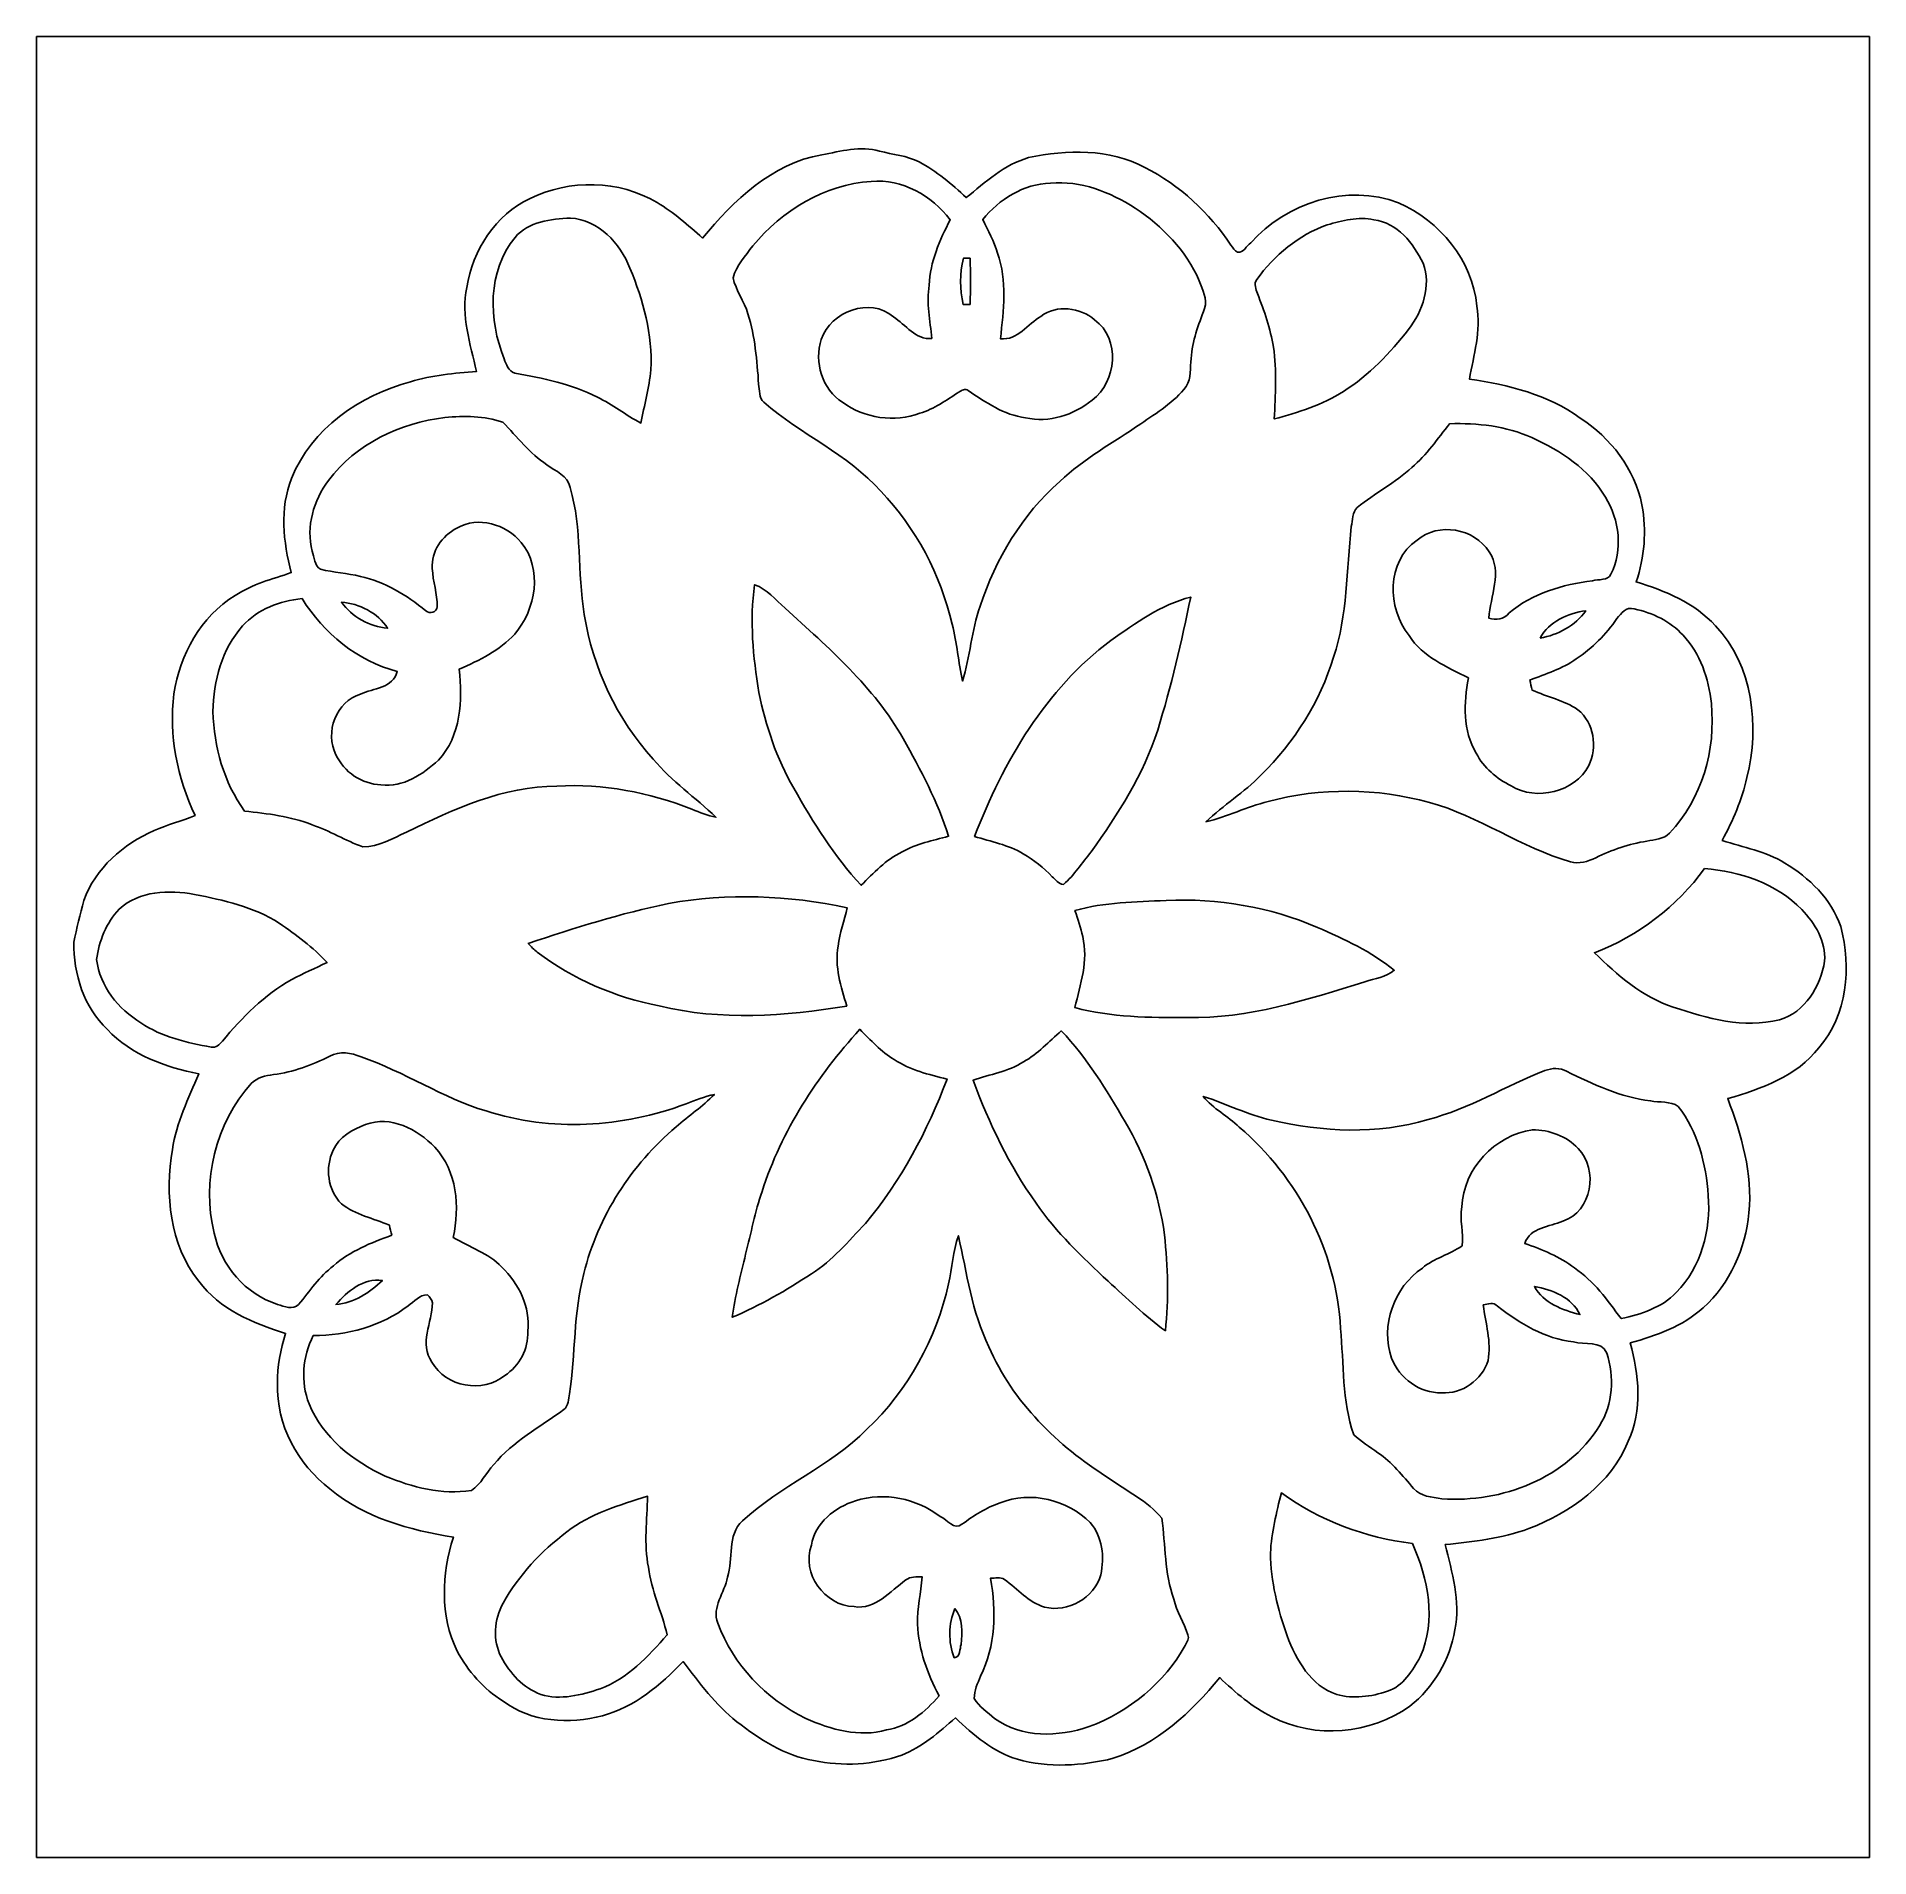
# Model space of a CAD drawing. Header units: centimetres. Extents: x -16.8 to 16.8, y -16.7 to 16.7.
import ezdxf

# ---------------------------------------------------------------- set-up
doc = ezdxf.new("R2010")
doc.units = ezdxf.units.CM
doc.header["$MEASUREMENT"] = 0
doc.layers.add('Layer 1', color=7, linetype='Continuous')

msp = doc.modelspace()

# ---------------------------------------------------------------- linework, layer by layer
at = {"layer": 'Layer 1', "color": 7}
for points, knots in [([(-16.77458, 16.66875), (-16.77458, 16.66875), (16.77458, 16.66875), (16.77458, 16.66875), (16.77458, 16.66875), (16.77458, 16.66875), (16.77458, -16.66875), (16.77458, -16.66875), (16.77458, -16.66875), (16.77458, -16.66875), (-16.77458, -16.66875), (-16.77458, -16.66875), (-16.77458, -16.66875), (-16.77458, -16.66875), (-16.77458, 16.66875), (-16.77458, 16.66875), (-16.77458, 16.66875), (-16.77458, 16.66875), (-16.77458, 16.66875), (-16.77458, 16.66875)], [0, 0, 0, 0, 0.16666667, 0.16666667, 0.16666667, 0.16666667, 0.33333333, 0.33333333, 0.33333333, 0.33333333, 0.5, 0.5, 0.5, 0.5, 0.66666667, 0.66666667, 0.66666667, 0.66666667, 1, 1, 1, 1]), ([(-2.40136, 14.5034), (-3.31329, 14.35241), (-4.01708, 13.66202), (-4.58717, 12.98152), (-4.58717, 12.98152), (-4.84646, 13.21999), (-5.11493, 13.45071), (-5.41796, 13.63204), (-5.41796, 13.63204), (-6.11399, 14.04796), (-7.01993, 14.06172), (-7.74277, 13.70401), (-7.74277, 13.70401), (-8.37883, 13.41085), (-8.79016, 12.75539), (-8.90235, 12.07841), (-8.90235, 12.07841), (-9.00783, 11.55876), (-8.83638, 11.04159), (-8.72243, 10.53888), (-8.72243, 10.53888), (-9.12883, 10.50431), (-9.5377, 10.47044), (-9.93034, 10.35085), (-9.93034, 10.35085), (-10.85779, 10.10214), (-11.74291, 9.49396), (-12.10804, 8.57885), (-12.10804, 8.57885), (-12.33064, 8.02464), (-12.25868, 7.41962), (-12.11545, 6.85659), (-12.11545, 6.85659), (-12.46188, 6.73065), (-12.83123, 6.6481), (-13.13921, 6.43502), (-13.13921, 6.43502), (-13.77244, 6.05437), (-14.14851, 5.34952), (-14.26069, 4.63444), (-14.26069, 4.63444), (-14.35735, 3.87562), (-14.20248, 3.09527), (-13.8744, 2.40841), (-13.8744, 2.40841), (-14.11676, 2.29835), (-14.38063, 2.24543), (-14.62123, 2.13148), (-14.62123, 2.13148), (-15.18849, 1.88771), (-15.69791, 1.44286), (-15.91134, 0.85161), (-15.91134, 0.85161), (-15.97731, 0.59796), (-16.04539, 0.34361), (-16.09266, 0.08573), (-16.09266, 0.08573), (-16.10325, -0.49318), (-15.90957, -1.10349), (-15.47989, -1.51024), (-15.47989, -1.51024), (-15.04209, -1.98049), (-14.41697, -2.19992), (-13.80278, -2.3241), (-13.80278, -2.3241), (-14.0014, -2.77001), (-14.21059, -3.21874), (-14.29068, -3.70487), (-14.29068, -3.70487), (-14.42755, -4.52649), (-14.33936, -5.44654), (-13.80772, -6.11893), (-13.80772, -6.11893), (-13.42355, -6.63293), (-12.81289, -6.89116), (-12.21811, -7.07461), (-12.21811, -7.07461), (-12.30912, -7.37129), (-12.37227, -7.67786), (-12.36345, -7.99042), (-12.36345, -7.99042), (-12.39626, -8.74324), (-11.99409, -9.47138), (-11.40495, -9.92364), (-11.40495, -9.92364), (-10.77207, -10.45739), (-9.94763, -10.67506), (-9.14612, -10.80452), (-9.14612, -10.80452), (-9.35884, -11.47798), (-9.39377, -12.24315), (-9.07944, -12.8905), (-9.07944, -12.8905), (-8.87765, -13.25915), (-8.59473, -13.58582), (-8.23524, -13.80807), (-8.23524, -13.80807), (-7.72513, -14.19825), (-7.01957, -14.23317), (-6.41773, -14.07583), (-6.41773, -14.07583), (-5.82895, -13.91849), (-5.3534, -13.51492), (-4.9403, -13.08347), (-4.9403, -13.08347), (-4.64361, -13.47682), (-4.34622, -13.87828), (-3.95534, -14.18484), (-3.95534, -14.18484), (-3.54224, -14.50763), (-3.08046, -14.80855), (-2.55341, -14.89639), (-2.55341, -14.89639), (-2.01895, -15.00611), (-1.45415, -14.97789), (-0.93768, -14.79691), (-0.93768, -14.79691), (-0.56409, -14.64381), (-0.254, -14.37993), (0.0441, -14.11464), (0.0441, -14.11464), (0.37359, -14.42826), (0.7366, -14.73341), (1.17792, -14.87311), (1.17792, -14.87311), (1.74837, -15.03609), (2.3622, -14.99411), (2.93335, -14.85547), (2.93335, -14.85547), (3.7271, -14.599), (4.36527, -14.01269), (4.88174, -13.37592), (4.88174, -13.37592), (5.16996, -13.65179), (5.47687, -13.91744), (5.83812, -14.09347), (5.83812, -14.09347), (6.62411, -14.51363), (7.64364, -14.41027), (8.36577, -13.90332), (8.36577, -13.90332), (8.78946, -13.55125), (9.10484, -13.05242), (9.18492, -12.50209), (9.18492, -12.50209), (9.30028, -11.97539), (9.13024, -11.44905), (9.01065, -10.94034), (9.01065, -10.94034), (9.52853, -10.89272), (10.05064, -10.83028), (10.54206, -10.6486), (10.54206, -10.6486), (11.30582, -10.34909), (12.04701, -9.83297), (12.36239, -9.04734), (12.36239, -9.04734), (12.62697, -8.48325), (12.55677, -7.83167), (12.39767, -7.24711), (12.39767, -7.24711), (12.87639, -7.11659), (13.35793, -6.94549), (13.73152, -6.60506), (13.73152, -6.60506), (14.22753, -6.16514), (14.50728, -5.51956), (14.56972, -4.86622), (14.56972, -4.86622), (14.64204, -4.14514), (14.43179, -3.44099), (14.18343, -2.77354), (14.18343, -2.77354), (14.79726, -2.60209), (15.44637, -2.3682), (15.85066, -1.84503), (15.85066, -1.84503), (16.37524, -1.24531), (16.44897, -0.36901), (16.24965, 0.3743), (16.24965, 0.3743), (16.08314, 0.87983), (15.67109, 1.26929), (15.22483, 1.53705), (15.22483, 1.53705), (14.87629, 1.75472), (14.46354, 1.82104), (14.08042, 1.95227), (14.08042, 1.95227), (14.27762, 2.31528), (14.44131, 2.69804), (14.5348, 3.10198), (14.5348, 3.10198), (14.76587, 4.04248), (14.65016, 5.15479), (13.95942, 5.88116), (13.95942, 5.88116), (13.57348, 6.29849), (13.03937, 6.52462), (12.50562, 6.68479), (12.50562, 6.68479), (12.66331, 7.13599), (12.69612, 7.62317), (12.61145, 8.09413), (12.61145, 8.09413), (12.47916, 8.75206), (12.04101, 9.32356), (11.48327, 9.68446), (11.48327, 9.68446), (10.8906, 10.11237), (10.16706, 10.29511), (9.45444, 10.39989), (9.45444, 10.39989), (9.53594, 10.84086), (9.6647, 11.28219), (9.59062, 11.73586), (9.59062, 11.73586), (9.50877, 12.57194), (8.90976, 13.29196), (8.15763, 13.62851), (8.15763, 13.62851), (7.21607, 13.98517), (6.10729, 13.63169), (5.45042, 12.89438), (5.45042, 12.89438), (5.37316, 12.84146), (5.32024, 12.70071), (5.20982, 12.72293), (5.20982, 12.72293), (5.15796, 12.75256), (5.12374, 12.80301), (5.08811, 12.84887), (5.08811, 12.84887), (4.69371, 13.44436), (4.15255, 13.9513), (3.51084, 14.27092), (3.51084, 14.27092), (2.86561, 14.62581), (2.08351, 14.59547), (1.38254, 14.45472), (1.38254, 14.45472), (0.93909, 14.32489), (0.59231, 14.00457), (0.24095, 13.72129), (0.24095, 13.72129), (-0.01729, 13.97353), (-0.30198, 14.20142), (-0.62018, 14.37393), (-0.62018, 14.37393), (-0.8442, 14.49211), (-1.10278, 14.5094), (-1.34408, 14.5736), (-1.34408, 14.5736), (-1.69369, 14.66956), (-2.05634, 14.57254), (-2.40136, 14.5034)], [0, 0, 0, 0, 0.01538462, 0.01538462, 0.01538462, 0.01538462, 0.03076923, 0.03076923, 0.03076923, 0.03076923, 0.04615385, 0.04615385, 0.04615385, 0.04615385, 0.06153846, 0.06153846, 0.06153846, 0.06153846, 0.07692308, 0.07692308, 0.07692308, 0.07692308, 0.09230769, 0.09230769, 0.09230769, 0.09230769, 0.10769231, 0.10769231, 0.10769231, 0.10769231, 0.12307692, 0.12307692, 0.12307692, 0.12307692, 0.13846154, 0.13846154, 0.13846154, 0.13846154, 0.15384615, 0.15384615, 0.15384615, 0.15384615, 0.16923077, 0.16923077, 0.16923077, 0.16923077, 0.18461538, 0.18461538, 0.18461538, 0.18461538, 0.2, 0.2, 0.2, 0.2, 0.21538462, 0.21538462, 0.21538462, 0.21538462, 0.23076923, 0.23076923, 0.23076923, 0.23076923, 0.24615385, 0.24615385, 0.24615385, 0.24615385, 0.26153846, 0.26153846, 0.26153846, 0.26153846, 0.27692308, 0.27692308, 0.27692308, 0.27692308, 0.29230769, 0.29230769, 0.29230769, 0.29230769, 0.30769231, 0.30769231, 0.30769231, 0.30769231, 0.32307692, 0.32307692, 0.32307692, 0.32307692, 0.33846154, 0.33846154, 0.33846154, 0.33846154, 0.35384615, 0.35384615, 0.35384615, 0.35384615, 0.36923077, 0.36923077, 0.36923077, 0.36923077, 0.38461538, 0.38461538, 0.38461538, 0.38461538, 0.4, 0.4, 0.4, 0.4, 0.41538462, 0.41538462, 0.41538462, 0.41538462, 0.43076923, 0.43076923, 0.43076923, 0.43076923, 0.44615385, 0.44615385, 0.44615385, 0.44615385, 0.46153846, 0.46153846, 0.46153846, 0.46153846, 0.47692308, 0.47692308, 0.47692308, 0.47692308, 0.49230769, 0.49230769, 0.49230769, 0.49230769, 0.50769231, 0.50769231, 0.50769231, 0.50769231, 0.52307692, 0.52307692, 0.52307692, 0.52307692, 0.53846154, 0.53846154, 0.53846154, 0.53846154, 0.55384615, 0.55384615, 0.55384615, 0.55384615, 0.56923077, 0.56923077, 0.56923077, 0.56923077, 0.58461538, 0.58461538, 0.58461538, 0.58461538, 0.6, 0.6, 0.6, 0.6, 0.61538462, 0.61538462, 0.61538462, 0.61538462, 0.63076923, 0.63076923, 0.63076923, 0.63076923, 0.64615385, 0.64615385, 0.64615385, 0.64615385, 0.66153846, 0.66153846, 0.66153846, 0.66153846, 0.67692308, 0.67692308, 0.67692308, 0.67692308, 0.69230769, 0.69230769, 0.69230769, 0.69230769, 0.70769231, 0.70769231, 0.70769231, 0.70769231, 0.72307692, 0.72307692, 0.72307692, 0.72307692, 0.73846154, 0.73846154, 0.73846154, 0.73846154, 0.75384615, 0.75384615, 0.75384615, 0.75384615, 0.76923077, 0.76923077, 0.76923077, 0.76923077, 0.78461538, 0.78461538, 0.78461538, 0.78461538, 0.8, 0.8, 0.8, 0.8, 0.81538462, 0.81538462, 0.81538462, 0.81538462, 0.83076923, 0.83076923, 0.83076923, 0.83076923, 0.84615385, 0.84615385, 0.84615385, 0.84615385, 0.86153846, 0.86153846, 0.86153846, 0.86153846, 0.87692308, 0.87692308, 0.87692308, 0.87692308, 0.89230769, 0.89230769, 0.89230769, 0.89230769, 0.90769231, 0.90769231, 0.90769231, 0.90769231, 0.92307692, 0.92307692, 0.92307692, 0.92307692, 0.93846154, 0.93846154, 0.93846154, 0.93846154, 0.95384615, 0.95384615, 0.95384615, 0.95384615, 0.96923077, 0.96923077, 0.96923077, 0.96923077, 1, 1, 1, 1]), ([(-3.66501, 12.83617), (-3.13373, 13.48599), (-2.34668, 13.96471), (-1.49789, 14.01657), (-1.49789, 14.01657), (-0.92781, 14.07372), (-0.39264, 13.7541), (-0.04974, 13.31736), (-0.04974, 13.31736), (-0.24342, 12.94306), (-0.42086, 12.54548), (-0.43568, 12.11686), (-0.43568, 12.11686), (-0.49177, 11.78913), (-0.41734, 11.46634), (-0.38876, 11.14178), (-0.38876, 11.14178), (-0.68263, 11.11109), (-0.86748, 11.39966), (-1.09079, 11.5376), (-1.09079, 11.5376), (-1.524, 11.91119), (-2.23555, 11.63602), (-2.41229, 11.12555), (-2.41229, 11.12555), (-2.54423, 10.71351), (-2.39748, 10.20762), (-2.02106, 9.97303), (-2.02106, 9.97303), (-1.62172, 9.6834), (-1.06892, 9.59309), (-0.60501, 9.773), (-0.60501, 9.773), (-0.34431, 9.85238), (-0.1203, 10.01219), (0.10513, 10.16), (0.10513, 10.16), (0.15734, 10.18752), (0.22296, 10.23585), (0.2794, 10.18928), (0.2794, 10.18928), (0.59866, 9.97021), (0.93274, 9.74161), (1.32715, 9.69045), (1.32715, 9.69045), (1.75754, 9.59238), (2.21086, 9.73914), (2.54741, 10.01183), (2.54741, 10.01183), (2.99932, 10.3445), (3.06917, 11.13966), (2.59292, 11.48256), (2.59292, 11.48256), (2.32939, 11.71222), (1.89442, 11.76761), (1.60937, 11.54677), (1.60937, 11.54677), (1.36525, 11.4113), (1.18286, 11.10192), (0.86748, 11.1379), (0.86748, 11.1379), (0.92992, 11.65931), (0.99272, 12.19764), (0.81633, 12.70564), (0.81633, 12.70564), (0.75142, 12.92013), (0.641, 13.11698), (0.54363, 13.31771), (0.54363, 13.31771), (0.84702, 13.68954), (1.28976, 13.97635), (1.78223, 13.98305), (1.78223, 13.98305), (2.33751, 14.03809), (2.87549, 13.82395), (3.3334, 13.52832), (3.3334, 13.52832), (3.83364, 13.19989), (4.2672, 12.7508), (4.50815, 12.19694), (4.50815, 12.19694), (4.55965, 12.03396), (4.67007, 11.86674), (4.60269, 11.68894), (4.60269, 11.68894), (4.49756, 11.3919), (4.37621, 11.09557), (4.36033, 10.77595), (4.36033, 10.77595), (4.33105, 10.60485), (4.36951, 10.41471), (4.27037, 10.26231), (4.27037, 10.26231), (4.04989, 9.97162), (3.73098, 9.78641), (3.43817, 9.58003), (3.43817, 9.58003), (2.93723, 9.23749), (2.39854, 8.94256), (1.95545, 8.52241), (1.95545, 8.52241), (1.26683, 7.91669), (0.77541, 7.10777), (0.49636, 6.23782), (0.49636, 6.23782), (0.33584, 5.79438), (0.31574, 5.31671), (0.17568, 4.86833), (0.17568, 4.86833), (0.09772, 5.213), (0.07585, 5.56789), (-0.01623, 5.90938), (-0.01623, 5.90938), (-0.22719, 6.81708), (-0.67628, 7.67045), (-1.32221, 8.34425), (-1.32221, 8.34425), (-1.92793, 9.02335), (-2.78624, 9.38706), (-3.46569, 9.97656), (-3.46569, 9.97656), (-3.55847, 10.05769), (-3.53766, 10.19492), (-3.55812, 10.3064), (-3.55812, 10.3064), (-3.58704, 10.73891), (-3.62514, 11.17671), (-3.7532, 11.59263), (-3.7532, 11.59263), (-3.82376, 11.82158), (-3.97545, 12.02196), (-4.02661, 12.2555), (-4.02661, 12.2555), (-3.96416, 12.47704), (-3.79906, 12.6552), (-3.66501, 12.83617)], [0, 0, 0, 0, 0.02857143, 0.02857143, 0.02857143, 0.02857143, 0.05714286, 0.05714286, 0.05714286, 0.05714286, 0.08571429, 0.08571429, 0.08571429, 0.08571429, 0.11428571, 0.11428571, 0.11428571, 0.11428571, 0.14285714, 0.14285714, 0.14285714, 0.14285714, 0.17142857, 0.17142857, 0.17142857, 0.17142857, 0.2, 0.2, 0.2, 0.2, 0.22857143, 0.22857143, 0.22857143, 0.22857143, 0.25714286, 0.25714286, 0.25714286, 0.25714286, 0.28571429, 0.28571429, 0.28571429, 0.28571429, 0.31428571, 0.31428571, 0.31428571, 0.31428571, 0.34285714, 0.34285714, 0.34285714, 0.34285714, 0.37142857, 0.37142857, 0.37142857, 0.37142857, 0.4, 0.4, 0.4, 0.4, 0.42857143, 0.42857143, 0.42857143, 0.42857143, 0.45714286, 0.45714286, 0.45714286, 0.45714286, 0.48571429, 0.48571429, 0.48571429, 0.48571429, 0.51428571, 0.51428571, 0.51428571, 0.51428571, 0.54285714, 0.54285714, 0.54285714, 0.54285714, 0.57142857, 0.57142857, 0.57142857, 0.57142857, 0.6, 0.6, 0.6, 0.6, 0.62857143, 0.62857143, 0.62857143, 0.62857143, 0.65714286, 0.65714286, 0.65714286, 0.65714286, 0.68571429, 0.68571429, 0.68571429, 0.68571429, 0.71428571, 0.71428571, 0.71428571, 0.71428571, 0.74285714, 0.74285714, 0.74285714, 0.74285714, 0.77142857, 0.77142857, 0.77142857, 0.77142857, 0.8, 0.8, 0.8, 0.8, 0.82857143, 0.82857143, 0.82857143, 0.82857143, 0.85714286, 0.85714286, 0.85714286, 0.85714286, 0.88571429, 0.88571429, 0.88571429, 0.88571429, 0.91428571, 0.91428571, 0.91428571, 0.91428571, 0.94285714, 0.94285714, 0.94285714, 0.94285714, 1, 1, 1, 1]), ([(-8.01688, 12.99104), (-7.77275, 13.28773), (-7.36106, 13.329), (-7.00334, 13.34699), (-7.00334, 13.34699), (-6.48582, 13.31701), (-6.09812, 12.8838), (-5.91326, 12.43189), (-5.91326, 12.43189), (-5.6702, 11.84381), (-5.49981, 11.21163), (-5.52873, 10.57063), (-5.52873, 10.57063), (-5.56401, 10.24043), (-5.64974, 9.9187), (-5.71429, 9.59344), (-5.71429, 9.59344), (-5.9877, 9.73843), (-6.23253, 9.93246), (-6.51016, 10.06934), (-6.51016, 10.06934), (-6.98006, 10.3124), (-7.50605, 10.41082), (-8.02076, 10.50996), (-8.02076, 10.50996), (-8.13682, 10.53924), (-8.17563, 10.66941), (-8.2169, 10.76713), (-8.2169, 10.76713), (-8.50089, 11.47868), (-8.5284, 12.37544), (-8.01688, 12.99104)], [0, 0, 0, 0, 0.11111111, 0.11111111, 0.11111111, 0.11111111, 0.22222222, 0.22222222, 0.22222222, 0.22222222, 0.33333333, 0.33333333, 0.33333333, 0.33333333, 0.44444444, 0.44444444, 0.44444444, 0.44444444, 0.55555556, 0.55555556, 0.55555556, 0.55555556, 0.66666667, 0.66666667, 0.66666667, 0.66666667, 0.77777778, 0.77777778, 0.77777778, 0.77777778, 1, 1, 1, 1]), ([(6.84989, 13.22352), (7.12611, 13.29372), (7.41856, 13.3858), (7.70467, 13.31277), (7.70467, 13.31277), (8.13823, 13.2648), (8.42821, 12.88274), (8.60531, 12.51938), (8.60531, 12.51938), (8.75806, 12.10416), (8.60002, 11.64484), (8.34072, 11.30864), (8.34072, 11.30864), (8.00135, 10.87649), (7.61577, 10.46656), (7.14657, 10.17341), (7.14657, 10.17341), (6.76134, 9.92611), (6.31931, 9.78711), (5.88045, 9.66964), (5.88045, 9.66964), (5.90197, 10.10744), (5.93196, 10.54911), (5.86669, 10.98479), (5.86669, 10.98479), (5.80954, 11.3217), (5.69736, 11.6459), (5.57354, 11.9634), (5.57354, 11.9634), (5.54849, 12.04419), (5.49945, 12.14261), (5.56084, 12.21952), (5.56084, 12.21952), (5.87834, 12.66966), (6.3306, 13.03408), (6.84989, 13.22352)], [0, 0, 0, 0, 0.1, 0.1, 0.1, 0.1, 0.2, 0.2, 0.2, 0.2, 0.3, 0.3, 0.3, 0.3, 0.4, 0.4, 0.4, 0.4, 0.5, 0.5, 0.5, 0.5, 0.6, 0.6, 0.6, 0.6, 0.7, 0.7, 0.7, 0.7, 0.8, 0.8, 0.8, 0.8, 1, 1, 1, 1]), ([(0.19085, 12.61004), (0.22084, 12.61039), (0.28116, 12.61145), (0.3115, 12.61181), (0.3115, 12.61181), (0.3242, 12.32994), (0.3242, 12.04736), (0.31186, 11.76549), (0.31186, 11.76549), (0.28011, 11.76549), (0.21661, 11.76549), (0.18521, 11.76549), (0.18521, 11.76549), (0.12347, 12.0456), (0.121, 12.3317), (0.19085, 12.61004)], [0, 0, 0, 0, 0.2, 0.2, 0.2, 0.2, 0.4, 0.4, 0.4, 0.4, 0.6, 0.6, 0.6, 0.6, 1, 1, 1, 1]), ([(-9.30099, 9.69469), (-8.94786, 9.72644), (-8.58097, 9.7282), (-8.2423, 9.60826), (-8.2423, 9.60826), (-7.97842, 9.34402), (-7.75335, 9.03499), (-7.43338, 8.83109), (-7.43338, 8.83109), (-7.28028, 8.70938), (-7.0418, 8.636), (-7.00934, 8.41163), (-7.00934, 8.41163), (-6.78462, 7.65881), (-6.88058, 6.85871), (-6.75005, 6.09), (-6.75005, 6.09), (-6.59589, 5.10893), (-6.1528, 4.17583), (-5.48711, 3.43853), (-5.48711, 3.43853), (-5.1502, 3.03636), (-4.71488, 2.7372), (-4.33952, 2.3749), (-4.33952, 2.3749), (-4.49157, 2.40559), (-4.63479, 2.46662), (-4.77802, 2.52307), (-4.77802, 2.52307), (-5.56154, 2.83245), (-6.40644, 2.99156), (-7.24994, 2.94711), (-7.24994, 2.94711), (-8.23136, 2.94252), (-9.14118, 2.52695), (-10.00301, 2.10114), (-10.00301, 2.10114), (-10.26089, 1.99249), (-10.51348, 1.83162), (-10.80347, 1.83444), (-10.80347, 1.83444), (-11.12167, 1.94698), (-11.41024, 2.12937), (-11.73127, 2.23626), (-11.73127, 2.23626), (-12.12568, 2.3936), (-12.54972, 2.44087), (-12.96776, 2.4892), (-12.96776, 2.4892), (-13.35052, 3.01519), (-13.52868, 3.66607), (-13.54878, 4.31094), (-13.54878, 4.31094), (-13.53644, 4.8708), (-13.38509, 5.45324), (-13.00551, 5.87904), (-13.00551, 5.87904), (-12.72928, 6.18596), (-12.32041, 6.33906), (-11.91648, 6.37928), (-11.91648, 6.37928), (-11.5189, 5.74499), (-10.90507, 5.23628), (-10.17411, 5.04613), (-10.17411, 5.04613), (-10.24608, 4.73604), (-10.61614, 4.74098), (-10.84509, 4.62915), (-10.84509, 4.62915), (-11.29383, 4.49756), (-11.50408, 3.92889), (-11.29524, 3.52072), (-11.29524, 3.52072), (-11.15342, 3.20146), (-10.81828, 2.9845), (-10.47115, 2.96721), (-10.47115, 2.96721), (-10.06687, 2.91289), (-9.70245, 3.16477), (-9.42058, 3.423), (-9.42058, 3.423), (-9.00289, 3.86539), (-8.98066, 4.51626), (-9.03746, 5.08776), (-9.03746, 5.08776), (-8.67022, 5.24616), (-8.29628, 5.43101), (-8.02358, 5.73087), (-8.02358, 5.73087), (-7.63411, 6.17784), (-7.50888, 6.92644), (-7.90293, 7.40798), (-7.90293, 7.40798), (-8.17633, 7.7403), (-8.69809, 7.89834), (-9.08121, 7.66868), (-9.08121, 7.66868), (-9.35143, 7.53322), (-9.55851, 7.24182), (-9.5317, 6.93138), (-9.5317, 6.93138), (-9.52288, 6.69572), (-9.43751, 6.46712), (-9.44174, 6.23006), (-9.44174, 6.23006), (-9.45303, 6.12881), (-9.57404, 6.09), (-9.64883, 6.15738), (-9.64883, 6.15738), (-10.00654, 6.43537), (-10.39636, 6.69819), (-10.84898, 6.78427), (-10.84898, 6.78427), (-11.08781, 6.84847), (-11.33722, 6.85341), (-11.5757, 6.91727), (-11.5757, 6.91727), (-11.69141, 6.979), (-11.69458, 7.14058), (-11.73092, 7.24817), (-11.73092, 7.24817), (-11.84522, 7.69867), (-11.70728, 8.17704), (-11.43423, 8.54181), (-11.43423, 8.54181), (-10.93364, 9.21067), (-10.11943, 9.60014), (-9.30099, 9.69469)], [0, 0, 0, 0, 0.03030303, 0.03030303, 0.03030303, 0.03030303, 0.06060606, 0.06060606, 0.06060606, 0.06060606, 0.09090909, 0.09090909, 0.09090909, 0.09090909, 0.12121212, 0.12121212, 0.12121212, 0.12121212, 0.15151515, 0.15151515, 0.15151515, 0.15151515, 0.18181818, 0.18181818, 0.18181818, 0.18181818, 0.21212121, 0.21212121, 0.21212121, 0.21212121, 0.24242424, 0.24242424, 0.24242424, 0.24242424, 0.27272727, 0.27272727, 0.27272727, 0.27272727, 0.3030303, 0.3030303, 0.3030303, 0.3030303, 0.33333333, 0.33333333, 0.33333333, 0.33333333, 0.36363636, 0.36363636, 0.36363636, 0.36363636, 0.39393939, 0.39393939, 0.39393939, 0.39393939, 0.42424242, 0.42424242, 0.42424242, 0.42424242, 0.45454545, 0.45454545, 0.45454545, 0.45454545, 0.48484848, 0.48484848, 0.48484848, 0.48484848, 0.51515152, 0.51515152, 0.51515152, 0.51515152, 0.54545455, 0.54545455, 0.54545455, 0.54545455, 0.57575758, 0.57575758, 0.57575758, 0.57575758, 0.60606061, 0.60606061, 0.60606061, 0.60606061, 0.63636364, 0.63636364, 0.63636364, 0.63636364, 0.66666667, 0.66666667, 0.66666667, 0.66666667, 0.6969697, 0.6969697, 0.6969697, 0.6969697, 0.72727273, 0.72727273, 0.72727273, 0.72727273, 0.75757576, 0.75757576, 0.75757576, 0.75757576, 0.78787879, 0.78787879, 0.78787879, 0.78787879, 0.81818182, 0.81818182, 0.81818182, 0.81818182, 0.84848485, 0.84848485, 0.84848485, 0.84848485, 0.87878788, 0.87878788, 0.87878788, 0.87878788, 0.90909091, 0.90909091, 0.90909091, 0.90909091, 0.93939394, 0.93939394, 0.93939394, 0.93939394, 1, 1, 1, 1]), ([(9.09038, 9.5818), (9.6012, 9.59697), (10.12613, 9.53946), (10.59533, 9.32603), (10.59533, 9.32603), (11.12591, 9.08861), (11.64308, 8.74854), (11.94294, 8.23701), (11.94294, 8.23701), (12.19941, 7.81967), (12.26749, 7.27216), (12.04524, 6.82554), (12.04524, 6.82554), (11.98492, 6.70348), (11.82052, 6.73806), (11.70622, 6.70666), (11.70622, 6.70666), (11.16083, 6.63575), (10.60767, 6.47806), (10.18046, 6.11646), (10.18046, 6.11646), (10.08486, 5.99687), (9.94198, 5.97817), (9.80687, 6.02298), (9.80687, 6.02298), (9.83368, 6.41914), (10.06792, 6.87176), (9.81251, 7.23759), (9.81251, 7.23759), (9.54652, 7.66727), (8.88294, 7.78298), (8.49559, 7.44855), (8.49559, 7.44855), (7.92868, 7.0679), (7.94879, 6.19901), (8.34813, 5.70124), (8.34813, 5.70124), (8.59861, 5.31142), (9.04169, 5.12868), (9.43716, 4.92548), (9.43716, 4.92548), (9.3472, 4.46617), (9.33062, 3.96381), (9.57933, 3.54683), (9.57933, 3.54683), (9.71303, 3.27766), (9.95398, 3.08575), (10.21539, 2.94958), (10.21539, 2.94958), (10.6807, 2.66771), (11.38096, 2.83422), (11.63779, 3.32105), (11.63779, 3.32105), (11.80147, 3.65795), (11.73692, 4.10563), (11.43811, 4.34516), (11.43811, 4.34516), (11.18447, 4.51838), (10.87649, 4.57694), (10.60062, 4.70464), (10.60062, 4.70464), (10.58686, 4.76532), (10.57275, 4.82635), (10.55934, 4.88703), (10.55934, 4.88703), (10.84897, 5.00204), (11.15519, 5.09129), (11.4106, 5.2765), (11.4106, 5.2765), (11.70622, 5.46841), (11.95141, 5.72699), (12.15461, 6.01274), (12.15461, 6.01274), (12.23469, 6.10764), (12.31688, 6.2417), (12.47211, 6.18913), (12.47211, 6.18913), (12.80513, 6.12105), (13.13215, 5.96371), (13.36357, 5.7083), (13.36357, 5.7083), (13.68742, 5.37669), (13.82889, 4.91102), (13.88216, 4.46087), (13.88216, 4.46087), (13.96718, 3.61174), (13.71247, 2.71039), (13.11698, 2.08668), (13.11698, 2.08668), (13.01256, 1.96815), (12.84499, 1.96956), (12.70176, 1.93851), (12.70176, 1.93851), (12.37615, 1.88877), (12.06288, 1.77694), (11.76655, 1.63513), (11.76655, 1.63513), (11.62544, 1.56669), (11.45857, 1.51095), (11.30371, 1.56069), (11.30371, 1.56069), (10.39918, 1.81539), (9.62872, 2.39818), (8.72137, 2.6483), (8.72137, 2.6483), (7.76182, 2.90795), (6.72888, 2.92629), (5.76792, 2.66241), (5.76792, 2.66241), (5.37845, 2.57175), (5.02038, 2.3809), (4.63127, 2.292), (4.63127, 2.292), (4.94665, 2.59962), (5.33118, 2.82787), (5.63527, 3.14889), (5.63527, 3.14889), (6.24911, 3.74474), (6.71795, 4.48945), (6.96701, 5.30931), (6.96701, 5.30931), (7.22771, 6.07907), (7.19878, 6.90069), (7.29156, 7.69796), (7.29156, 7.69796), (7.31837, 7.81262), (7.30603, 7.96114), (7.40163, 8.04898), (7.40163, 8.04898), (7.72336, 8.30792), (8.09343, 8.50265), (8.40034, 8.78099), (8.40034, 8.78099), (8.67057, 9.011), (8.87024, 9.30663), (9.09038, 9.5818)], [0, 0, 0, 0, 0.02857143, 0.02857143, 0.02857143, 0.02857143, 0.05714286, 0.05714286, 0.05714286, 0.05714286, 0.08571429, 0.08571429, 0.08571429, 0.08571429, 0.11428571, 0.11428571, 0.11428571, 0.11428571, 0.14285714, 0.14285714, 0.14285714, 0.14285714, 0.17142857, 0.17142857, 0.17142857, 0.17142857, 0.2, 0.2, 0.2, 0.2, 0.22857143, 0.22857143, 0.22857143, 0.22857143, 0.25714286, 0.25714286, 0.25714286, 0.25714286, 0.28571429, 0.28571429, 0.28571429, 0.28571429, 0.31428571, 0.31428571, 0.31428571, 0.31428571, 0.34285714, 0.34285714, 0.34285714, 0.34285714, 0.37142857, 0.37142857, 0.37142857, 0.37142857, 0.4, 0.4, 0.4, 0.4, 0.42857143, 0.42857143, 0.42857143, 0.42857143, 0.45714286, 0.45714286, 0.45714286, 0.45714286, 0.48571429, 0.48571429, 0.48571429, 0.48571429, 0.51428571, 0.51428571, 0.51428571, 0.51428571, 0.54285714, 0.54285714, 0.54285714, 0.54285714, 0.57142857, 0.57142857, 0.57142857, 0.57142857, 0.6, 0.6, 0.6, 0.6, 0.62857143, 0.62857143, 0.62857143, 0.62857143, 0.65714286, 0.65714286, 0.65714286, 0.65714286, 0.68571429, 0.68571429, 0.68571429, 0.68571429, 0.71428571, 0.71428571, 0.71428571, 0.71428571, 0.74285714, 0.74285714, 0.74285714, 0.74285714, 0.77142857, 0.77142857, 0.77142857, 0.77142857, 0.8, 0.8, 0.8, 0.8, 0.82857143, 0.82857143, 0.82857143, 0.82857143, 0.85714286, 0.85714286, 0.85714286, 0.85714286, 0.88571429, 0.88571429, 0.88571429, 0.88571429, 0.91428571, 0.91428571, 0.91428571, 0.91428571, 0.94285714, 0.94285714, 0.94285714, 0.94285714, 1, 1, 1, 1]), ([(-3.63114, 6.63434), (-3.40536, 6.55108), (-3.25014, 6.35776), (-3.07446, 6.20395), (-3.07446, 6.20395), (-2.28071, 5.4804), (-1.44815, 4.76285), (-0.91193, 3.81564), (-0.91193, 3.81564), (-0.58949, 3.24273), (-0.28011, 2.65571), (-0.08079, 2.02671), (-0.08079, 2.02671), (-0.37042, 1.95016), (-0.66993, 1.89195), (-0.93345, 1.74166), (-0.93345, 1.74166), (-1.22873, 1.59808), (-1.45168, 1.35537), (-1.68204, 1.12924), (-1.68204, 1.12924), (-2.17241, 1.66158), (-2.55905, 2.28036), (-2.91465, 2.90795), (-2.91465, 2.90795), (-3.23215, 3.44876), (-3.42406, 4.05306), (-3.55706, 4.66266), (-3.55706, 4.66266), (-3.65548, 5.31319), (-3.72886, 5.97888), (-3.63114, 6.63434)], [0, 0, 0, 0, 0.11111111, 0.11111111, 0.11111111, 0.11111111, 0.22222222, 0.22222222, 0.22222222, 0.22222222, 0.33333333, 0.33333333, 0.33333333, 0.33333333, 0.44444444, 0.44444444, 0.44444444, 0.44444444, 0.55555556, 0.55555556, 0.55555556, 0.55555556, 0.66666667, 0.66666667, 0.66666667, 0.66666667, 0.77777778, 0.77777778, 0.77777778, 0.77777778, 1, 1, 1, 1]), ([(2.88925, 5.61234), (3.34363, 5.92772), (3.80577, 6.26886), (4.35116, 6.4075), (4.35116, 6.4075), (4.18147, 5.58906), (3.99732, 4.77061), (3.74685, 3.97228), (3.74685, 3.97228), (3.48862, 3.15842), (3.02225, 2.43064), (2.52659, 1.74308), (2.52659, 1.74308), (2.36502, 1.53952), (2.22109, 1.3141), (2.02071, 1.14582), (2.02071, 1.14582), (1.93252, 1.15499), (1.87713, 1.23225), (1.81681, 1.28764), (1.81681, 1.28764), (1.66299, 1.45415), (1.47955, 1.59173), (1.28446, 1.70639), (1.28446, 1.70639), (1.01353, 1.87431), (0.69356, 1.92687), (0.39511, 2.0253), (0.39511, 2.0253), (0.92287, 3.39337), (1.69686, 4.72193), (2.88925, 5.61234)], [0, 0, 0, 0, 0.11111111, 0.11111111, 0.11111111, 0.11111111, 0.22222222, 0.22222222, 0.22222222, 0.22222222, 0.33333333, 0.33333333, 0.33333333, 0.33333333, 0.44444444, 0.44444444, 0.44444444, 0.44444444, 0.55555556, 0.55555556, 0.55555556, 0.55555556, 0.66666667, 0.66666667, 0.66666667, 0.66666667, 0.77777778, 0.77777778, 0.77777778, 0.77777778, 1, 1, 1, 1]), ([(-11.19681, 6.31331), (-10.86944, 6.28897), (-10.52618, 6.11893), (-10.3505, 5.8353), (-10.3505, 5.8353), (-10.68141, 5.86599), (-11.00032, 6.0452), (-11.19681, 6.31331)], [0, 0, 0, 0, 0.33333333, 0.33333333, 0.33333333, 0.33333333, 1, 1, 1, 1]), ([(10.74667, 5.65679), (10.91565, 5.95877), (11.25361, 6.11188), (11.58381, 6.15774), (11.58381, 6.15774), (11.38943, 5.88504), (11.07405, 5.71112), (10.74667, 5.65679)], [0, 0, 0, 0, 0.33333333, 0.33333333, 0.33333333, 0.33333333, 1, 1, 1, 1]), ([(13.75727, 1.43722), (14.41027, 1.38359), (15.07067, 1.16417), (15.53845, 0.68615), (15.53845, 0.68615), (15.78081, 0.43498), (15.98189, 0.10231), (15.95508, -0.25929), (15.95508, -0.25929), (15.87994, -0.71896), (15.59631, -1.19733), (15.12817, -1.33421), (15.12817, -1.33421), (14.47553, -1.49543), (13.80419, -1.31022), (13.18613, -1.09996), (13.18613, -1.09996), (12.61921, -0.91758), (12.15778, -0.51753), (11.74291, -0.10513), (11.74291, -0.10513), (12.54725, 0.19861), (13.2521, 0.74119), (13.75727, 1.43722)], [0, 0, 0, 0, 0.14285714, 0.14285714, 0.14285714, 0.14285714, 0.28571429, 0.28571429, 0.28571429, 0.28571429, 0.42857143, 0.42857143, 0.42857143, 0.42857143, 0.57142857, 0.57142857, 0.57142857, 0.57142857, 0.71428571, 0.71428571, 0.71428571, 0.71428571, 1, 1, 1, 1]), ([(-15.26434, 0.69427), (-14.89675, 1.03258), (-14.35276, 1.04634), (-13.88639, 0.96414), (-13.88639, 0.96414), (-13.35088, 0.85513), (-12.79737, 0.74119), (-12.33488, 0.43356), (-12.33488, 0.43356), (-12.01984, 0.22613), (-11.7161, -0.0067), (-11.45928, -0.28434), (-11.45928, -0.28434), (-11.67448, -0.38876), (-11.89567, -0.48119), (-12.10628, -0.59549), (-12.10628, -0.59549), (-12.60228, -0.87912), (-13.01397, -1.28658), (-13.37522, -1.72473), (-13.37522, -1.72473), (-13.42884, -1.77835), (-13.49128, -1.85632), (-13.57701, -1.83233), (-13.57701, -1.83233), (-14.02362, -1.75048), (-14.48611, -1.65206), (-14.865, -1.38712), (-14.865, -1.38712), (-15.27739, -1.13665), (-15.62029, -0.72037), (-15.67709, -0.22966), (-15.67709, -0.22966), (-15.63299, 0.1076), (-15.50141, 0.44556), (-15.26434, 0.69427)], [0, 0, 0, 0, 0.1, 0.1, 0.1, 0.1, 0.2, 0.2, 0.2, 0.2, 0.3, 0.3, 0.3, 0.3, 0.4, 0.4, 0.4, 0.4, 0.5, 0.5, 0.5, 0.5, 0.6, 0.6, 0.6, 0.6, 0.7, 0.7, 0.7, 0.7, 0.8, 0.8, 0.8, 0.8, 1, 1, 1, 1]), ([(-5.20524, 0.79657), (-4.12644, 0.99272), (-3.00849, 0.94756), (-1.93922, 0.71896), (-1.93922, 0.71896), (-1.98014, 0.48225), (-2.07998, 0.25859), (-2.10044, 0.01764), (-2.10044, 0.01764), (-2.17452, -0.35666), (-2.04893, -0.72637), (-1.94486, -1.08162), (-1.94486, -1.08162), (-3.07658, -1.26894), (-4.25309, -1.35361), (-5.37774, -1.07774), (-5.37774, -1.07774), (-6.18314, -0.92287), (-6.95643, -0.59196), (-7.61083, -0.0956), (-7.61083, -0.0956), (-7.67186, -0.04833), (-7.72442, 0.00847), (-7.77487, 0.06632), (-7.77487, 0.06632), (-6.92961, 0.34643), (-6.07871, 0.61771), (-5.20524, 0.79657)], [0, 0, 0, 0, 0.125, 0.125, 0.125, 0.125, 0.25, 0.25, 0.25, 0.25, 0.375, 0.375, 0.375, 0.375, 0.5, 0.5, 0.5, 0.5, 0.625, 0.625, 0.625, 0.625, 0.75, 0.75, 0.75, 0.75, 1, 1, 1, 1]), ([(2.23167, 0.66569), (2.77283, 0.82162), (3.34045, 0.82691), (3.89925, 0.85161), (3.89925, 0.85161), (4.8454, 0.89641), (5.80178, 0.7306), (6.6735, 0.35913), (6.6735, 0.35913), (7.16633, 0.14711), (7.65775, -0.08819), (8.07826, -0.42616), (8.07826, -0.42616), (7.92551, -0.55033), (7.72266, -0.57714), (7.54168, -0.63641), (7.54168, -0.63641), (6.48441, -0.96308), (5.40702, -1.32009), (4.28625, -1.29117), (4.28625, -1.29117), (3.59904, -1.29716), (2.90019, -1.28658), (2.23132, -1.11019), (2.23132, -1.11019), (2.33186, -0.68615), (2.48003, -0.24765), (2.37455, 0.18944), (2.37455, 0.18944), (2.34139, 0.35278), (2.28776, 0.50976), (2.23167, 0.66569)], [0, 0, 0, 0, 0.11111111, 0.11111111, 0.11111111, 0.11111111, 0.22222222, 0.22222222, 0.22222222, 0.22222222, 0.33333333, 0.33333333, 0.33333333, 0.33333333, 0.44444444, 0.44444444, 0.44444444, 0.44444444, 0.55555556, 0.55555556, 0.55555556, 0.55555556, 0.66666667, 0.66666667, 0.66666667, 0.66666667, 0.77777778, 0.77777778, 0.77777778, 0.77777778, 1, 1, 1, 1]), ([(-3.49497, -4.47393), (-3.13937, -3.36338), (-2.48673, -2.36537), (-1.70603, -1.50742), (-1.70603, -1.50742), (-1.50566, -1.70286), (-1.31868, -1.91876), (-1.07456, -2.06269), (-1.07456, -2.06269), (-0.78458, -2.2546), (-0.44274, -2.33539), (-0.10971, -2.41759), (-0.10971, -2.41759), (-0.46743, -3.36832), (-0.94827, -4.28378), (-1.60443, -5.06377), (-1.60443, -5.06377), (-1.91699, -5.38515), (-2.20451, -5.74463), (-2.59045, -5.98276), (-2.59045, -5.98276), (-3.05153, -6.28579), (-3.53272, -6.56308), (-4.04036, -6.78039), (-4.04036, -6.78039), (-3.99239, -6.3881), (-3.88373, -6.00745), (-3.79659, -5.62328), (-3.79659, -5.62328), (-3.69817, -5.23946), (-3.62303, -4.84928), (-3.49497, -4.47393)], [0, 0, 0, 0, 0.11111111, 0.11111111, 0.11111111, 0.11111111, 0.22222222, 0.22222222, 0.22222222, 0.22222222, 0.33333333, 0.33333333, 0.33333333, 0.33333333, 0.44444444, 0.44444444, 0.44444444, 0.44444444, 0.55555556, 0.55555556, 0.55555556, 0.55555556, 0.66666667, 0.66666667, 0.66666667, 0.66666667, 0.77777778, 0.77777778, 0.77777778, 0.77777778, 1, 1, 1, 1]), ([(1.29117, -2.10326), (1.5561, -1.95792), (1.75472, -1.72791), (1.98296, -1.53599), (1.98296, -1.53599), (2.45181, -2.02918), (2.81058, -2.61373), (3.15066, -3.20005), (3.15066, -3.20005), (3.51966, -3.83505), (3.77754, -4.53884), (3.86997, -5.26909), (3.86997, -5.26909), (3.93171, -5.85294), (3.95287, -6.44313), (3.88726, -7.02804), (3.88726, -7.02804), (3.51261, -6.75605), (3.18488, -6.42761), (2.83916, -6.1214), (2.83916, -6.1214), (2.36643, -5.67655), (1.88771, -5.22711), (1.51977, -4.68806), (1.51977, -4.68806), (1.03117, -3.99838), (0.65899, -3.23039), (0.36759, -2.4384), (0.36759, -2.4384), (0.67486, -2.32763), (1.01212, -2.28494), (1.29117, -2.10326)], [0, 0, 0, 0, 0.11111111, 0.11111111, 0.11111111, 0.11111111, 0.22222222, 0.22222222, 0.22222222, 0.22222222, 0.33333333, 0.33333333, 0.33333333, 0.33333333, 0.44444444, 0.44444444, 0.44444444, 0.44444444, 0.55555556, 0.55555556, 0.55555556, 0.55555556, 0.66666667, 0.66666667, 0.66666667, 0.66666667, 0.77777778, 0.77777778, 0.77777778, 0.77777778, 1, 1, 1, 1]), ([(-11.40954, -1.99708), (-11.23139, -1.90041), (-11.01443, -1.93604), (-10.83628, -2.01224), (-10.83628, -2.01224), (-10.0457, -2.2793), (-9.34896, -2.76648), (-8.54604, -3.00108), (-8.54604, -3.00108), (-7.35894, -3.38667), (-6.04943, -3.3087), (-4.88738, -2.87126), (-4.88738, -2.87126), (-4.71699, -2.80741), (-4.54801, -2.73579), (-4.3688, -2.6991), (-4.3688, -2.6991), (-4.58188, -2.91959), (-4.8387, -3.09033), (-5.06801, -3.29318), (-5.06801, -3.29318), (-5.88645, -3.98886), (-6.50346, -4.93113), (-6.75781, -5.97888), (-6.75781, -5.97888), (-6.94796, -6.69925), (-6.91056, -7.45173), (-7.01746, -8.18444), (-7.01746, -8.18444), (-7.04215, -8.2737), (-7.03686, -8.40352), (-7.12223, -8.46808), (-7.12223, -8.46808), (-7.55932, -8.78946), (-8.05709, -9.05228), (-8.4074, -9.47737), (-8.4074, -9.47737), (-8.54886, -9.62836), (-8.63882, -9.83615), (-8.81662, -9.9508), (-8.81662, -9.9508), (-9.35673, -10.03265), (-9.89753, -9.89365), (-10.39283, -9.68622), (-10.39283, -9.68622), (-10.98444, -9.42058), (-11.53513, -8.97925), (-11.7856, -8.36648), (-11.7856, -8.36648), (-11.94999, -7.95726), (-11.90519, -7.50429), (-11.71152, -7.11623), (-11.71152, -7.11623), (-11.09839, -7.10636), (-10.46374, -6.9536), (-9.97585, -6.56766), (-9.97585, -6.56766), (-9.86331, -6.49746), (-9.76701, -6.36623), (-9.62166, -6.36799), (-9.62166, -6.36799), (-9.58003, -6.4075), (-9.53982, -6.45548), (-9.53029, -6.51439), (-9.53029, -6.51439), (-9.53594, -6.87352), (-9.77724, -7.27075), (-9.53841, -7.59954), (-9.53841, -7.59954), (-9.29464, -8.05991), (-8.60213, -8.17633), (-8.20561, -7.84719), (-8.20561, -7.84719), (-7.93856, -7.6708), (-7.76781, -7.35859), (-7.78369, -7.03651), (-7.78369, -7.03651), (-7.7343, -6.5913), (-7.94597, -6.16373), (-8.25994, -5.86105), (-8.25994, -5.86105), (-8.5023, -5.60246), (-8.85225, -5.49839), (-9.14823, -5.31812), (-9.14823, -5.31812), (-9.02617, -4.75509), (-9.07768, -4.10598), (-9.4869, -3.66607), (-9.4869, -3.66607), (-9.80334, -3.33763), (-10.29335, -3.07622), (-10.75302, -3.25191), (-10.75302, -3.25191), (-10.99185, -3.33693), (-11.23915, -3.47804), (-11.34392, -3.72075), (-11.34392, -3.72075), (-11.4995, -4.03789), (-11.44834, -4.44923), (-11.1947, -4.70359), (-11.1947, -4.70359), (-10.93823, -4.90432), (-10.61261, -4.96817), (-10.3184, -5.09305), (-10.3184, -5.09305), (-10.30429, -5.15514), (-10.29018, -5.21723), (-10.27571, -5.27932), (-10.27571, -5.27932), (-10.65495, -5.41408), (-11.03701, -5.56719), (-11.34075, -5.84024), (-11.34075, -5.84024), (-11.60039, -6.03003), (-11.77361, -6.30273), (-11.97928, -6.54367), (-11.97928, -6.54367), (-12.08017, -6.65868), (-12.24209, -6.57507), (-12.36274, -6.54438), (-12.36274, -6.54438), (-12.95224, -6.35917), (-13.39638, -5.83565), (-13.52515, -5.2384), (-13.52515, -5.2384), (-13.75622, -4.28696), (-13.50539, -3.22721), (-12.84534, -2.50014), (-12.84534, -2.50014), (-12.74128, -2.38901), (-12.58641, -2.35338), (-12.44071, -2.33715), (-12.44071, -2.33715), (-12.08017, -2.28741), (-11.73092, -2.16711), (-11.40954, -1.99708)], [0, 0, 0, 0, 0.02857143, 0.02857143, 0.02857143, 0.02857143, 0.05714286, 0.05714286, 0.05714286, 0.05714286, 0.08571429, 0.08571429, 0.08571429, 0.08571429, 0.11428571, 0.11428571, 0.11428571, 0.11428571, 0.14285714, 0.14285714, 0.14285714, 0.14285714, 0.17142857, 0.17142857, 0.17142857, 0.17142857, 0.2, 0.2, 0.2, 0.2, 0.22857143, 0.22857143, 0.22857143, 0.22857143, 0.25714286, 0.25714286, 0.25714286, 0.25714286, 0.28571429, 0.28571429, 0.28571429, 0.28571429, 0.31428571, 0.31428571, 0.31428571, 0.31428571, 0.34285714, 0.34285714, 0.34285714, 0.34285714, 0.37142857, 0.37142857, 0.37142857, 0.37142857, 0.4, 0.4, 0.4, 0.4, 0.42857143, 0.42857143, 0.42857143, 0.42857143, 0.45714286, 0.45714286, 0.45714286, 0.45714286, 0.48571429, 0.48571429, 0.48571429, 0.48571429, 0.51428571, 0.51428571, 0.51428571, 0.51428571, 0.54285714, 0.54285714, 0.54285714, 0.54285714, 0.57142857, 0.57142857, 0.57142857, 0.57142857, 0.6, 0.6, 0.6, 0.6, 0.62857143, 0.62857143, 0.62857143, 0.62857143, 0.65714286, 0.65714286, 0.65714286, 0.65714286, 0.68571429, 0.68571429, 0.68571429, 0.68571429, 0.71428571, 0.71428571, 0.71428571, 0.71428571, 0.74285714, 0.74285714, 0.74285714, 0.74285714, 0.77142857, 0.77142857, 0.77142857, 0.77142857, 0.8, 0.8, 0.8, 0.8, 0.82857143, 0.82857143, 0.82857143, 0.82857143, 0.85714286, 0.85714286, 0.85714286, 0.85714286, 0.88571429, 0.88571429, 0.88571429, 0.88571429, 0.91428571, 0.91428571, 0.91428571, 0.91428571, 0.94285714, 0.94285714, 0.94285714, 0.94285714, 1, 1, 1, 1]), ([(10.83698, -2.26166), (10.96398, -2.2158), (11.11074, -2.20486), (11.23139, -2.27506), (11.23139, -2.27506), (11.71892, -2.51636), (12.22234, -2.75096), (12.76914, -2.81587), (12.76914, -2.81587), (12.93213, -2.85397), (13.13074, -2.81552), (13.27467, -2.91924), (13.27467, -2.91924), (13.63521, -3.38208), (13.7862, -3.97228), (13.82607, -4.54942), (13.82607, -4.54942), (13.87792, -5.18442), (13.69307, -5.86458), (13.24081, -6.32601), (13.24081, -6.32601), (12.9727, -6.60224), (12.59875, -6.72571), (12.23222, -6.80473), (12.23222, -6.80473), (11.9761, -6.47136), (11.73409, -6.10905), (11.37461, -5.87693), (11.37461, -5.87693), (11.10509, -5.66596), (10.78547, -5.53967), (10.46551, -5.42819), (10.46551, -5.42819), (10.56358, -5.13186), (10.92412, -5.1241), (11.16365, -5.01897), (11.16365, -5.01897), (11.69987, -4.8454), (11.82123, -4.07494), (11.44517, -3.68935), (11.44517, -3.68935), (11.23527, -3.45934), (10.91353, -3.3468), (10.60662, -3.34716), (10.60662, -3.34716), (9.91799, -3.44593), (9.34297, -4.05659), (9.31439, -4.76038), (9.31439, -4.76038), (9.26606, -4.99533), (9.35814, -5.23875), (9.31933, -5.47053), (9.31933, -5.47053), (9.09391, -5.63316), (8.80886, -5.69736), (8.59296, -5.87763), (8.59296, -5.87763), (8.0705, -6.23111), (7.8232, -6.93173), (8.02746, -7.53145), (8.02746, -7.53145), (8.17316, -7.8934), (8.5471, -8.17316), (8.94397, -8.16222), (8.94397, -8.16222), (9.31616, -8.19079), (9.68798, -7.92586), (9.79487, -7.57167), (9.79487, -7.57167), (9.85908, -7.22947), (9.74901, -6.89116), (9.70597, -6.55496), (9.70597, -6.55496), (9.79311, -6.54121), (9.89753, -6.49252), (9.96774, -6.57684), (9.96774, -6.57684), (10.37519, -6.89434), (10.83239, -7.17303), (11.35803, -7.22701), (11.35803, -7.22701), (11.55418, -7.29192), (11.87379, -7.19702), (11.96799, -7.43479), (11.96799, -7.43479), (12.10663, -7.86871), (12.08652, -8.37459), (11.83499, -8.76512), (11.83499, -8.76512), (11.24162, -9.72855), (10.04394, -10.18328), (8.94715, -10.10214), (8.94715, -10.10214), (8.76864, -10.07569), (8.56015, -10.05911), (8.43245, -9.91376), (8.43245, -9.91376), (8.22925, -9.68269), (8.03945, -9.43116), (7.7784, -9.26147), (7.7784, -9.26147), (7.63199, -9.14964), (7.46725, -9.05792), (7.33566, -8.92951), (7.33566, -8.92951), (7.11835, -8.3058), (7.15574, -7.63446), (7.09401, -6.98606), (7.09401, -6.98606), (7.02275, -5.56683), (6.31366, -4.21711), (5.24016, -3.29706), (5.24016, -3.29706), (5.03343, -3.09386), (4.76179, -2.96545), (4.58047, -2.73685), (4.58047, -2.73685), (5.00062, -2.86773), (5.39468, -3.07587), (5.82789, -3.1683), (5.82789, -3.1683), (6.76487, -3.38737), (7.76605, -3.44029), (8.69668, -3.15877), (8.69668, -3.15877), (9.45127, -2.96404), (10.1152, -2.54176), (10.83698, -2.26166)], [0, 0, 0, 0, 0.03030303, 0.03030303, 0.03030303, 0.03030303, 0.06060606, 0.06060606, 0.06060606, 0.06060606, 0.09090909, 0.09090909, 0.09090909, 0.09090909, 0.12121212, 0.12121212, 0.12121212, 0.12121212, 0.15151515, 0.15151515, 0.15151515, 0.15151515, 0.18181818, 0.18181818, 0.18181818, 0.18181818, 0.21212121, 0.21212121, 0.21212121, 0.21212121, 0.24242424, 0.24242424, 0.24242424, 0.24242424, 0.27272727, 0.27272727, 0.27272727, 0.27272727, 0.3030303, 0.3030303, 0.3030303, 0.3030303, 0.33333333, 0.33333333, 0.33333333, 0.33333333, 0.36363636, 0.36363636, 0.36363636, 0.36363636, 0.39393939, 0.39393939, 0.39393939, 0.39393939, 0.42424242, 0.42424242, 0.42424242, 0.42424242, 0.45454545, 0.45454545, 0.45454545, 0.45454545, 0.48484848, 0.48484848, 0.48484848, 0.48484848, 0.51515152, 0.51515152, 0.51515152, 0.51515152, 0.54545455, 0.54545455, 0.54545455, 0.54545455, 0.57575758, 0.57575758, 0.57575758, 0.57575758, 0.60606061, 0.60606061, 0.60606061, 0.60606061, 0.63636364, 0.63636364, 0.63636364, 0.63636364, 0.66666667, 0.66666667, 0.66666667, 0.66666667, 0.6969697, 0.6969697, 0.6969697, 0.6969697, 0.72727273, 0.72727273, 0.72727273, 0.72727273, 0.75757576, 0.75757576, 0.75757576, 0.75757576, 0.78787879, 0.78787879, 0.78787879, 0.78787879, 0.81818182, 0.81818182, 0.81818182, 0.81818182, 0.84848485, 0.84848485, 0.84848485, 0.84848485, 0.87878788, 0.87878788, 0.87878788, 0.87878788, 0.90909091, 0.90909091, 0.90909091, 0.90909091, 0.93939394, 0.93939394, 0.93939394, 0.93939394, 1, 1, 1, 1]), ([(-0.07973, -6.1662), (-0.01376, -5.87446), (-0.00176, -5.57036), (0.09913, -5.28708), (0.09913, -5.28708), (0.25294, -5.97147), (0.34678, -6.68126), (0.65546, -7.31908), (0.65546, -7.31908), (1.09432, -8.33367), (1.91664, -9.13518), (2.84021, -9.71867), (2.84021, -9.71867), (3.17112, -9.95821), (3.56094, -10.14095), (3.82552, -10.45916), (3.82552, -10.45916), (3.88655, -10.95199), (3.87456, -11.46422), (4.04036, -11.94153), (4.04036, -11.94153), (4.09469, -12.17083), (4.22557, -12.37051), (4.30036, -12.59205), (4.30036, -12.59205), (4.32788, -12.66119), (4.27884, -12.72787), (4.25168, -12.78749), (4.25168, -12.78749), (3.86856, -13.47294), (3.22615, -14.00351), (2.49132, -14.27515), (2.49132, -14.27515), (1.93252, -14.46071), (1.25377, -14.49564), (0.76235, -14.12346), (0.76235, -14.12346), (0.62583, -14.01657), (0.47872, -13.90967), (0.38947, -13.75798), (0.38947, -13.75798), (0.38806, -13.61264), (0.4505, -13.48176), (0.50624, -13.35193), (0.50624, -13.35193), (0.77823, -12.79878), (0.79516, -12.15637), (0.68615, -11.55982), (0.68615, -11.55982), (0.77047, -11.55629), (0.86536, -11.52984), (0.94121, -11.58064), (0.94121, -11.58064), (1.18498, -11.74962), (1.3776, -12.00503), (1.67534, -12.08476), (1.67534, -12.08476), (2.10608, -12.19835), (2.58339, -11.91789), (2.70863, -11.49385), (2.70863, -11.49385), (2.77107, -11.16718), (2.74002, -10.79923), (2.51213, -10.53959), (2.51213, -10.53959), (2.09338, -10.12014), (1.42099, -9.95116), (0.86536, -10.17976), (0.86536, -10.17976), (0.60642, -10.25948), (0.381, -10.41506), (0.16228, -10.57028), (0.16228, -10.57028), (0.02469, -10.69128), (-0.11324, -10.47291), (-0.23319, -10.43058), (-0.23319, -10.43058), (-0.66675, -10.09474), (-1.25695, -9.97268), (-1.784, -10.1406), (-1.784, -10.1406), (-2.159, -10.25737), (-2.53048, -10.54382), (-2.59151, -10.95304), (-2.59151, -10.95304), (-2.78024, -11.46775), (-2.35021, -12.06077), (-1.81222, -12.07805), (-1.81222, -12.07805), (-1.41993, -12.14226), (-1.149, -11.79195), (-0.86184, -11.58946), (-0.86184, -11.58946), (-0.77858, -11.52137), (-0.66675, -11.53301), (-0.56656, -11.53231), (-0.56656, -11.53231), (-0.58067, -11.82299), (-0.66005, -12.10733), (-0.6477, -12.40049), (-0.6477, -12.40049), (-0.63112, -12.86298), (-0.46778, -13.30501), (-0.25435, -13.71036), (-0.25435, -13.71036), (-0.50624, -14.00316), (-0.82268, -14.2748), (-1.21744, -14.33477), (-1.21744, -14.33477), (-1.71697, -14.47694), (-2.23838, -14.32983), (-2.69663, -14.12381), (-2.69663, -14.12381), (-3.42371, -13.76715), (-4.02872, -13.14556), (-4.30389, -12.37862), (-4.30389, -12.37862), (-4.4256, -12.08687), (-4.17266, -11.81841), (-4.12997, -11.5383), (-4.12997, -11.5383), (-4.01743, -11.19893), (-4.14196, -10.77242), (-3.85233, -10.50678), (-3.85233, -10.50678), (-3.1563, -9.86472), (-2.24402, -9.50771), (-1.57621, -8.83073), (-1.57621, -8.83073), (-0.82197, -8.12165), (-0.30409, -7.17409), (-0.07973, -6.1662)], [0, 0, 0, 0, 0.02941176, 0.02941176, 0.02941176, 0.02941176, 0.05882353, 0.05882353, 0.05882353, 0.05882353, 0.08823529, 0.08823529, 0.08823529, 0.08823529, 0.11764706, 0.11764706, 0.11764706, 0.11764706, 0.14705882, 0.14705882, 0.14705882, 0.14705882, 0.17647059, 0.17647059, 0.17647059, 0.17647059, 0.20588235, 0.20588235, 0.20588235, 0.20588235, 0.23529412, 0.23529412, 0.23529412, 0.23529412, 0.26470588, 0.26470588, 0.26470588, 0.26470588, 0.29411765, 0.29411765, 0.29411765, 0.29411765, 0.32352941, 0.32352941, 0.32352941, 0.32352941, 0.35294118, 0.35294118, 0.35294118, 0.35294118, 0.38235294, 0.38235294, 0.38235294, 0.38235294, 0.41176471, 0.41176471, 0.41176471, 0.41176471, 0.44117647, 0.44117647, 0.44117647, 0.44117647, 0.47058824, 0.47058824, 0.47058824, 0.47058824, 0.5, 0.5, 0.5, 0.5, 0.52941176, 0.52941176, 0.52941176, 0.52941176, 0.55882353, 0.55882353, 0.55882353, 0.55882353, 0.58823529, 0.58823529, 0.58823529, 0.58823529, 0.61764706, 0.61764706, 0.61764706, 0.61764706, 0.64705882, 0.64705882, 0.64705882, 0.64705882, 0.67647059, 0.67647059, 0.67647059, 0.67647059, 0.70588235, 0.70588235, 0.70588235, 0.70588235, 0.73529412, 0.73529412, 0.73529412, 0.73529412, 0.76470588, 0.76470588, 0.76470588, 0.76470588, 0.79411765, 0.79411765, 0.79411765, 0.79411765, 0.82352941, 0.82352941, 0.82352941, 0.82352941, 0.85294118, 0.85294118, 0.85294118, 0.85294118, 0.88235294, 0.88235294, 0.88235294, 0.88235294, 0.91176471, 0.91176471, 0.91176471, 0.91176471, 0.94117647, 0.94117647, 0.94117647, 0.94117647, 1, 1, 1, 1]), ([(-11.29912, -6.54614), (-11.08357, -6.30484), (-10.79535, -6.05755), (-10.44575, -6.10729), (-10.44575, -6.10729), (-10.68211, -6.32601), (-10.96786, -6.52498), (-11.29912, -6.54614)], [0, 0, 0, 0, 0.33333333, 0.33333333, 0.33333333, 0.33333333, 1, 1, 1, 1]), ([(10.64366, -6.21594), (10.96398, -6.27627), (11.33299, -6.41385), (11.47621, -6.72994), (11.47621, -6.72994), (11.16295, -6.64704), (10.80276, -6.52074), (10.64366, -6.21594)], [0, 0, 0, 0, 0.33333333, 0.33333333, 0.33333333, 0.33333333, 1, 1, 1, 1]), ([(-7.07002, -10.71033), (-6.63681, -10.37519), (-6.10658, -10.21786), (-5.59188, -10.05593), (-5.59188, -10.05593), (-5.60176, -10.48985), (-5.65856, -10.928), (-5.57636, -11.35839), (-5.57636, -11.35839), (-5.51886, -11.78525), (-5.33259, -12.17859), (-5.23205, -12.59452), (-5.23205, -12.59452), (-5.57883, -12.99104), (-5.95313, -13.39356), (-6.45901, -13.58124), (-6.45901, -13.58124), (-6.80332, -13.69695), (-7.18644, -13.7982), (-7.54556, -13.68496), (-7.54556, -13.68496), (-7.87153, -13.56889), (-8.1086, -13.29408), (-8.27264, -13.00021), (-8.27264, -13.00021), (-8.42821, -12.6933), (-8.39999, -12.31194), (-8.2356, -12.01385), (-8.2356, -12.01385), (-7.94844, -11.50197), (-7.53921, -11.06135), (-7.07002, -10.71033)], [0, 0, 0, 0, 0.11111111, 0.11111111, 0.11111111, 0.11111111, 0.22222222, 0.22222222, 0.22222222, 0.22222222, 0.33333333, 0.33333333, 0.33333333, 0.33333333, 0.44444444, 0.44444444, 0.44444444, 0.44444444, 0.55555556, 0.55555556, 0.55555556, 0.55555556, 0.66666667, 0.66666667, 0.66666667, 0.66666667, 0.77777778, 0.77777778, 0.77777778, 0.77777778, 1, 1, 1, 1]), ([(6.01133, -9.99278), (6.71336, -10.50996), (7.54909, -10.81264), (8.41128, -10.922), (8.41128, -10.922), (8.69597, -11.56476), (8.85578, -12.33099), (8.55239, -12.99704), (8.55239, -12.99704), (8.41093, -13.24998), (8.24442, -13.53185), (7.95161, -13.62781), (7.95161, -13.62781), (7.65739, -13.72553), (7.32684, -13.7735), (7.02416, -13.68601), (7.02416, -13.68601), (6.54932, -13.52973), (6.28579, -13.05419), (6.11611, -12.61533), (6.11611, -12.61533), (5.94289, -12.12744), (5.81766, -11.61591), (5.81131, -11.09627), (5.81131, -11.09627), (5.82718, -10.72127), (5.92314, -10.35579), (6.01133, -9.99278)], [0, 0, 0, 0, 0.125, 0.125, 0.125, 0.125, 0.25, 0.25, 0.25, 0.25, 0.375, 0.375, 0.375, 0.375, 0.5, 0.5, 0.5, 0.5, 0.625, 0.625, 0.625, 0.625, 0.75, 0.75, 0.75, 0.75, 1, 1, 1, 1]), ([(0.03457, -12.11192), (0.18097, -12.29642), (0.17357, -12.54795), (0.14781, -12.77056), (0.14781, -12.77056), (0.12382, -12.83899), (0.13829, -13.00656), (0.02187, -13.01327), (0.02187, -13.01327), (-0.08996, -12.72787), (-0.08537, -12.39414), (0.03457, -12.11192)], [0, 0, 0, 0, 0.25, 0.25, 0.25, 0.25, 0.5, 0.5, 0.5, 0.5, 1, 1, 1, 1])]:
    msp.add_open_spline(points, degree=3, knots=knots, dxfattribs=at)
at = {"layer": 'Layer 1', "color": 254}
for points, knots in [([(-2.40136, 14.5034), (-2.05634, 14.57254), (-1.69369, 14.66956), (-1.34408, 14.5736), (-1.34408, 14.5736), (-1.10278, 14.5094), (-0.8442, 14.49211), (-0.62018, 14.37393), (-0.62018, 14.37393), (-0.30198, 14.20142), (-0.01729, 13.97353), (0.24095, 13.72129), (0.24095, 13.72129), (0.59231, 14.00457), (0.93909, 14.32489), (1.38254, 14.45472), (1.38254, 14.45472), (2.08351, 14.59547), (2.86561, 14.62581), (3.51084, 14.27092), (3.51084, 14.27092), (4.15255, 13.9513), (4.69371, 13.44436), (5.08811, 12.84887), (5.08811, 12.84887), (5.12374, 12.80301), (5.15796, 12.75256), (5.20982, 12.72293), (5.20982, 12.72293), (5.32024, 12.70071), (5.37316, 12.84146), (5.45042, 12.89438), (5.45042, 12.89438), (6.10729, 13.63169), (7.21607, 13.98517), (8.15763, 13.62851), (8.15763, 13.62851), (8.90976, 13.29196), (9.50877, 12.57194), (9.59062, 11.73586), (9.59062, 11.73586), (9.6647, 11.28219), (9.53594, 10.84086), (9.45444, 10.39989), (9.45444, 10.39989), (10.16706, 10.29511), (10.8906, 10.11237), (11.48327, 9.68446), (11.48327, 9.68446), (12.04101, 9.32356), (12.47916, 8.75206), (12.61145, 8.09413), (12.61145, 8.09413), (12.69612, 7.62317), (12.66331, 7.13599), (12.50562, 6.68479), (12.50562, 6.68479), (13.03937, 6.52462), (13.57348, 6.29849), (13.95942, 5.88116), (13.95942, 5.88116), (14.65016, 5.15479), (14.76587, 4.04248), (14.5348, 3.10198), (14.5348, 3.10198), (14.44131, 2.69804), (14.27762, 2.31528), (14.08042, 1.95227), (14.08042, 1.95227), (14.46354, 1.82104), (14.87629, 1.75472), (15.22483, 1.53705), (15.22483, 1.53705), (15.67109, 1.26929), (16.08314, 0.87983), (16.24965, 0.3743), (16.24965, 0.3743), (16.44897, -0.36901), (16.37524, -1.24531), (15.85066, -1.84503), (15.85066, -1.84503), (15.44637, -2.3682), (14.79726, -2.60209), (14.18343, -2.77354), (14.18343, -2.77354), (14.43179, -3.44099), (14.64204, -4.14514), (14.56972, -4.86622), (14.56972, -4.86622), (14.50728, -5.51956), (14.22753, -6.16514), (13.73152, -6.60506), (13.73152, -6.60506), (13.35793, -6.94549), (12.87639, -7.11659), (12.39767, -7.24711), (12.39767, -7.24711), (12.55677, -7.83167), (12.62697, -8.48325), (12.36239, -9.04734), (12.36239, -9.04734), (12.04701, -9.83297), (11.30582, -10.34909), (10.54206, -10.6486), (10.54206, -10.6486), (10.05064, -10.83028), (9.52853, -10.89272), (9.01065, -10.94034), (9.01065, -10.94034), (9.13024, -11.44905), (9.30028, -11.97539), (9.18492, -12.50209), (9.18492, -12.50209), (9.10484, -13.05242), (8.78946, -13.55125), (8.36577, -13.90332), (8.36577, -13.90332), (7.64364, -14.41027), (6.62411, -14.51363), (5.83812, -14.09347), (5.83812, -14.09347), (5.47687, -13.91744), (5.16996, -13.65179), (4.88174, -13.37592), (4.88174, -13.37592), (4.36527, -14.01269), (3.7271, -14.599), (2.93335, -14.85547), (2.93335, -14.85547), (2.3622, -14.99411), (1.74837, -15.03609), (1.17792, -14.87311), (1.17792, -14.87311), (0.7366, -14.73341), (0.37359, -14.42826), (0.0441, -14.11464), (0.0441, -14.11464), (-0.254, -14.37993), (-0.56409, -14.64381), (-0.93768, -14.79691), (-0.93768, -14.79691), (-1.45415, -14.97789), (-2.01895, -15.00611), (-2.55341, -14.89639), (-2.55341, -14.89639), (-3.08046, -14.80855), (-3.54224, -14.50763), (-3.95534, -14.18484), (-3.95534, -14.18484), (-4.34622, -13.87828), (-4.64361, -13.47682), (-4.9403, -13.08347), (-4.9403, -13.08347), (-5.3534, -13.51492), (-5.82895, -13.91849), (-6.41773, -14.07583), (-6.41773, -14.07583), (-7.01957, -14.23317), (-7.72513, -14.19825), (-8.23524, -13.80807), (-8.23524, -13.80807), (-8.59473, -13.58582), (-8.87765, -13.25915), (-9.07944, -12.8905), (-9.07944, -12.8905), (-9.39377, -12.24315), (-9.35884, -11.47798), (-9.14612, -10.80452), (-9.14612, -10.80452), (-9.94763, -10.67506), (-10.77207, -10.45739), (-11.40495, -9.92364), (-11.40495, -9.92364), (-11.99409, -9.47138), (-12.39626, -8.74324), (-12.36345, -7.99042), (-12.36345, -7.99042), (-12.37227, -7.67786), (-12.30912, -7.37129), (-12.21811, -7.07461), (-12.21811, -7.07461), (-12.81289, -6.89116), (-13.42355, -6.63293), (-13.80772, -6.11893), (-13.80772, -6.11893), (-14.33936, -5.44654), (-14.42755, -4.52649), (-14.29068, -3.70487), (-14.29068, -3.70487), (-14.21059, -3.21874), (-14.0014, -2.77001), (-13.80278, -2.3241), (-13.80278, -2.3241), (-14.41697, -2.19992), (-15.04209, -1.98049), (-15.47989, -1.51024), (-15.47989, -1.51024), (-15.90957, -1.10349), (-16.10325, -0.49318), (-16.09266, 0.08573), (-16.09266, 0.08573), (-16.04539, 0.34361), (-15.97731, 0.59796), (-15.91134, 0.85161), (-15.91134, 0.85161), (-15.69791, 1.44286), (-15.18849, 1.88771), (-14.62123, 2.13148), (-14.62123, 2.13148), (-14.38063, 2.24543), (-14.11676, 2.29835), (-13.8744, 2.40841), (-13.8744, 2.40841), (-14.20248, 3.09527), (-14.35735, 3.87562), (-14.26069, 4.63444), (-14.26069, 4.63444), (-14.14851, 5.34952), (-13.77244, 6.05437), (-13.13921, 6.43502), (-13.13921, 6.43502), (-12.83123, 6.6481), (-12.46188, 6.73065), (-12.11545, 6.85659), (-12.11545, 6.85659), (-12.25868, 7.41962), (-12.33064, 8.02464), (-12.10804, 8.57885), (-12.10804, 8.57885), (-11.74291, 9.49396), (-10.85779, 10.10214), (-9.93034, 10.35085), (-9.93034, 10.35085), (-9.5377, 10.47044), (-9.12883, 10.50431), (-8.72243, 10.53888), (-8.72243, 10.53888), (-8.83638, 11.04159), (-9.00783, 11.55876), (-8.90235, 12.07841), (-8.90235, 12.07841), (-8.79016, 12.75539), (-8.37883, 13.41085), (-7.74277, 13.70401), (-7.74277, 13.70401), (-7.01993, 14.06172), (-6.11399, 14.04796), (-5.41796, 13.63204), (-5.41796, 13.63204), (-5.11493, 13.45071), (-4.84646, 13.21999), (-4.58717, 12.98152), (-4.58717, 12.98152), (-4.01708, 13.66202), (-3.31329, 14.35241), (-2.40136, 14.5034), (-2.40136, 14.5034), (-2.40136, 14.5034), (-2.40136, 14.5034), (-2.40136, 14.5034)], [0, 0, 0, 0, 0.01515152, 0.01515152, 0.01515152, 0.01515152, 0.03030303, 0.03030303, 0.03030303, 0.03030303, 0.04545455, 0.04545455, 0.04545455, 0.04545455, 0.06060606, 0.06060606, 0.06060606, 0.06060606, 0.07575758, 0.07575758, 0.07575758, 0.07575758, 0.09090909, 0.09090909, 0.09090909, 0.09090909, 0.10606061, 0.10606061, 0.10606061, 0.10606061, 0.12121212, 0.12121212, 0.12121212, 0.12121212, 0.13636364, 0.13636364, 0.13636364, 0.13636364, 0.15151515, 0.15151515, 0.15151515, 0.15151515, 0.16666667, 0.16666667, 0.16666667, 0.16666667, 0.18181818, 0.18181818, 0.18181818, 0.18181818, 0.1969697, 0.1969697, 0.1969697, 0.1969697, 0.21212121, 0.21212121, 0.21212121, 0.21212121, 0.22727273, 0.22727273, 0.22727273, 0.22727273, 0.24242424, 0.24242424, 0.24242424, 0.24242424, 0.25757576, 0.25757576, 0.25757576, 0.25757576, 0.27272727, 0.27272727, 0.27272727, 0.27272727, 0.28787879, 0.28787879, 0.28787879, 0.28787879, 0.3030303, 0.3030303, 0.3030303, 0.3030303, 0.31818182, 0.31818182, 0.31818182, 0.31818182, 0.33333333, 0.33333333, 0.33333333, 0.33333333, 0.34848485, 0.34848485, 0.34848485, 0.34848485, 0.36363636, 0.36363636, 0.36363636, 0.36363636, 0.37878788, 0.37878788, 0.37878788, 0.37878788, 0.39393939, 0.39393939, 0.39393939, 0.39393939, 0.40909091, 0.40909091, 0.40909091, 0.40909091, 0.42424242, 0.42424242, 0.42424242, 0.42424242, 0.43939394, 0.43939394, 0.43939394, 0.43939394, 0.45454545, 0.45454545, 0.45454545, 0.45454545, 0.46969697, 0.46969697, 0.46969697, 0.46969697, 0.48484848, 0.48484848, 0.48484848, 0.48484848, 0.5, 0.5, 0.5, 0.5, 0.51515152, 0.51515152, 0.51515152, 0.51515152, 0.53030303, 0.53030303, 0.53030303, 0.53030303, 0.54545455, 0.54545455, 0.54545455, 0.54545455, 0.56060606, 0.56060606, 0.56060606, 0.56060606, 0.57575758, 0.57575758, 0.57575758, 0.57575758, 0.59090909, 0.59090909, 0.59090909, 0.59090909, 0.60606061, 0.60606061, 0.60606061, 0.60606061, 0.62121212, 0.62121212, 0.62121212, 0.62121212, 0.63636364, 0.63636364, 0.63636364, 0.63636364, 0.65151515, 0.65151515, 0.65151515, 0.65151515, 0.66666667, 0.66666667, 0.66666667, 0.66666667, 0.68181818, 0.68181818, 0.68181818, 0.68181818, 0.6969697, 0.6969697, 0.6969697, 0.6969697, 0.71212121, 0.71212121, 0.71212121, 0.71212121, 0.72727273, 0.72727273, 0.72727273, 0.72727273, 0.74242424, 0.74242424, 0.74242424, 0.74242424, 0.75757576, 0.75757576, 0.75757576, 0.75757576, 0.77272727, 0.77272727, 0.77272727, 0.77272727, 0.78787879, 0.78787879, 0.78787879, 0.78787879, 0.8030303, 0.8030303, 0.8030303, 0.8030303, 0.81818182, 0.81818182, 0.81818182, 0.81818182, 0.83333333, 0.83333333, 0.83333333, 0.83333333, 0.84848485, 0.84848485, 0.84848485, 0.84848485, 0.86363636, 0.86363636, 0.86363636, 0.86363636, 0.87878788, 0.87878788, 0.87878788, 0.87878788, 0.89393939, 0.89393939, 0.89393939, 0.89393939, 0.90909091, 0.90909091, 0.90909091, 0.90909091, 0.92424242, 0.92424242, 0.92424242, 0.92424242, 0.93939394, 0.93939394, 0.93939394, 0.93939394, 0.95454545, 0.95454545, 0.95454545, 0.95454545, 0.96969697, 0.96969697, 0.96969697, 0.96969697, 1, 1, 1, 1]), ([(-3.66501, 12.83617), (-3.79906, 12.6552), (-3.96416, 12.47704), (-4.02661, 12.2555), (-4.02661, 12.2555), (-3.97545, 12.02196), (-3.82376, 11.82158), (-3.7532, 11.59263), (-3.7532, 11.59263), (-3.62514, 11.17671), (-3.58704, 10.73891), (-3.55812, 10.3064), (-3.55812, 10.3064), (-3.53766, 10.19492), (-3.55847, 10.05769), (-3.46569, 9.97656), (-3.46569, 9.97656), (-2.78624, 9.38706), (-1.92793, 9.02335), (-1.32221, 8.34425), (-1.32221, 8.34425), (-0.67628, 7.67045), (-0.22719, 6.81708), (-0.01623, 5.90938), (-0.01623, 5.90938), (0.07585, 5.56789), (0.09772, 5.213), (0.17568, 4.86833), (0.17568, 4.86833), (0.31574, 5.31671), (0.33584, 5.79438), (0.49636, 6.23782), (0.49636, 6.23782), (0.77541, 7.10777), (1.26683, 7.91669), (1.95545, 8.52241), (1.95545, 8.52241), (2.39854, 8.94256), (2.93723, 9.23749), (3.43817, 9.58003), (3.43817, 9.58003), (3.73098, 9.78641), (4.04989, 9.97162), (4.27037, 10.26231), (4.27037, 10.26231), (4.36951, 10.41471), (4.33105, 10.60485), (4.36033, 10.77595), (4.36033, 10.77595), (4.37621, 11.09557), (4.49756, 11.3919), (4.60269, 11.68894), (4.60269, 11.68894), (4.67007, 11.86674), (4.55965, 12.03396), (4.50815, 12.19694), (4.50815, 12.19694), (4.2672, 12.7508), (3.83364, 13.19989), (3.3334, 13.52832), (3.3334, 13.52832), (2.87549, 13.82395), (2.33751, 14.03809), (1.78223, 13.98305), (1.78223, 13.98305), (1.28976, 13.97635), (0.84702, 13.68954), (0.54363, 13.31771), (0.54363, 13.31771), (0.641, 13.11698), (0.75142, 12.92013), (0.81633, 12.70564), (0.81633, 12.70564), (0.99272, 12.19764), (0.92992, 11.65931), (0.86748, 11.1379), (0.86748, 11.1379), (1.18286, 11.10192), (1.36525, 11.4113), (1.60937, 11.54677), (1.60937, 11.54677), (1.89442, 11.76761), (2.32939, 11.71222), (2.59292, 11.48256), (2.59292, 11.48256), (3.06917, 11.13966), (2.99932, 10.3445), (2.54741, 10.01183), (2.54741, 10.01183), (2.21086, 9.73914), (1.75754, 9.59238), (1.32715, 9.69045), (1.32715, 9.69045), (0.93274, 9.74161), (0.59866, 9.97021), (0.2794, 10.18928), (0.2794, 10.18928), (0.22296, 10.23585), (0.15734, 10.18752), (0.10513, 10.16), (0.10513, 10.16), (-0.1203, 10.01219), (-0.34431, 9.85238), (-0.60501, 9.773), (-0.60501, 9.773), (-1.06892, 9.59309), (-1.62172, 9.6834), (-2.02106, 9.97303), (-2.02106, 9.97303), (-2.39748, 10.20762), (-2.54423, 10.71351), (-2.41229, 11.12555), (-2.41229, 11.12555), (-2.23555, 11.63602), (-1.524, 11.91119), (-1.09079, 11.5376), (-1.09079, 11.5376), (-0.86748, 11.39966), (-0.68263, 11.11109), (-0.38876, 11.14178), (-0.38876, 11.14178), (-0.41734, 11.46634), (-0.49177, 11.78913), (-0.43568, 12.11686), (-0.43568, 12.11686), (-0.42086, 12.54548), (-0.24342, 12.94306), (-0.04974, 13.31736), (-0.04974, 13.31736), (-0.39264, 13.7541), (-0.92781, 14.07372), (-1.49789, 14.01657), (-1.49789, 14.01657), (-2.34668, 13.96471), (-3.13373, 13.48599), (-3.66501, 12.83617), (-3.66501, 12.83617), (-3.66501, 12.83617), (-3.66501, 12.83617), (-3.66501, 12.83617)], [0, 0, 0, 0, 0.02777778, 0.02777778, 0.02777778, 0.02777778, 0.05555556, 0.05555556, 0.05555556, 0.05555556, 0.08333333, 0.08333333, 0.08333333, 0.08333333, 0.11111111, 0.11111111, 0.11111111, 0.11111111, 0.13888889, 0.13888889, 0.13888889, 0.13888889, 0.16666667, 0.16666667, 0.16666667, 0.16666667, 0.19444444, 0.19444444, 0.19444444, 0.19444444, 0.22222222, 0.22222222, 0.22222222, 0.22222222, 0.25, 0.25, 0.25, 0.25, 0.27777778, 0.27777778, 0.27777778, 0.27777778, 0.30555556, 0.30555556, 0.30555556, 0.30555556, 0.33333333, 0.33333333, 0.33333333, 0.33333333, 0.36111111, 0.36111111, 0.36111111, 0.36111111, 0.38888889, 0.38888889, 0.38888889, 0.38888889, 0.41666667, 0.41666667, 0.41666667, 0.41666667, 0.44444444, 0.44444444, 0.44444444, 0.44444444, 0.47222222, 0.47222222, 0.47222222, 0.47222222, 0.5, 0.5, 0.5, 0.5, 0.52777778, 0.52777778, 0.52777778, 0.52777778, 0.55555556, 0.55555556, 0.55555556, 0.55555556, 0.58333333, 0.58333333, 0.58333333, 0.58333333, 0.61111111, 0.61111111, 0.61111111, 0.61111111, 0.63888889, 0.63888889, 0.63888889, 0.63888889, 0.66666667, 0.66666667, 0.66666667, 0.66666667, 0.69444444, 0.69444444, 0.69444444, 0.69444444, 0.72222222, 0.72222222, 0.72222222, 0.72222222, 0.75, 0.75, 0.75, 0.75, 0.77777778, 0.77777778, 0.77777778, 0.77777778, 0.80555556, 0.80555556, 0.80555556, 0.80555556, 0.83333333, 0.83333333, 0.83333333, 0.83333333, 0.86111111, 0.86111111, 0.86111111, 0.86111111, 0.88888889, 0.88888889, 0.88888889, 0.88888889, 0.91666667, 0.91666667, 0.91666667, 0.91666667, 0.94444444, 0.94444444, 0.94444444, 0.94444444, 1, 1, 1, 1]), ([(-8.01688, 12.99104), (-8.5284, 12.37544), (-8.50089, 11.47868), (-8.2169, 10.76713), (-8.2169, 10.76713), (-8.17563, 10.66941), (-8.13682, 10.53924), (-8.02076, 10.50996), (-8.02076, 10.50996), (-7.50605, 10.41082), (-6.98006, 10.3124), (-6.51016, 10.06934), (-6.51016, 10.06934), (-6.23253, 9.93246), (-5.9877, 9.73843), (-5.71429, 9.59344), (-5.71429, 9.59344), (-5.64974, 9.9187), (-5.56401, 10.24043), (-5.52873, 10.57063), (-5.52873, 10.57063), (-5.49981, 11.21163), (-5.6702, 11.84381), (-5.91326, 12.43189), (-5.91326, 12.43189), (-6.09812, 12.8838), (-6.48582, 13.31701), (-7.00334, 13.34699), (-7.00334, 13.34699), (-7.36106, 13.329), (-7.77275, 13.28773), (-8.01688, 12.99104), (-8.01688, 12.99104), (-8.01688, 12.99104), (-8.01688, 12.99104), (-8.01688, 12.99104)], [0, 0, 0, 0, 0.1, 0.1, 0.1, 0.1, 0.2, 0.2, 0.2, 0.2, 0.3, 0.3, 0.3, 0.3, 0.4, 0.4, 0.4, 0.4, 0.5, 0.5, 0.5, 0.5, 0.6, 0.6, 0.6, 0.6, 0.7, 0.7, 0.7, 0.7, 0.8, 0.8, 0.8, 0.8, 1, 1, 1, 1]), ([(6.84989, 13.22352), (6.3306, 13.03408), (5.87834, 12.66966), (5.56084, 12.21952), (5.56084, 12.21952), (5.49945, 12.14261), (5.54849, 12.04419), (5.57354, 11.9634), (5.57354, 11.9634), (5.69736, 11.6459), (5.80954, 11.3217), (5.86669, 10.98479), (5.86669, 10.98479), (5.93196, 10.54911), (5.90197, 10.10744), (5.88045, 9.66964), (5.88045, 9.66964), (6.31931, 9.78711), (6.76134, 9.92611), (7.14657, 10.17341), (7.14657, 10.17341), (7.61577, 10.46656), (8.00135, 10.87649), (8.34072, 11.30864), (8.34072, 11.30864), (8.60002, 11.64484), (8.75806, 12.10416), (8.60531, 12.51938), (8.60531, 12.51938), (8.42821, 12.88274), (8.13823, 13.2648), (7.70467, 13.31277), (7.70467, 13.31277), (7.41856, 13.3858), (7.12611, 13.29372), (6.84989, 13.22352), (6.84989, 13.22352), (6.84989, 13.22352), (6.84989, 13.22352), (6.84989, 13.22352)], [0, 0, 0, 0, 0.09090909, 0.09090909, 0.09090909, 0.09090909, 0.18181818, 0.18181818, 0.18181818, 0.18181818, 0.27272727, 0.27272727, 0.27272727, 0.27272727, 0.36363636, 0.36363636, 0.36363636, 0.36363636, 0.45454545, 0.45454545, 0.45454545, 0.45454545, 0.54545455, 0.54545455, 0.54545455, 0.54545455, 0.63636364, 0.63636364, 0.63636364, 0.63636364, 0.72727273, 0.72727273, 0.72727273, 0.72727273, 0.81818182, 0.81818182, 0.81818182, 0.81818182, 1, 1, 1, 1]), ([(0.19085, 12.61004), (0.121, 12.3317), (0.12347, 12.0456), (0.18521, 11.76549), (0.18521, 11.76549), (0.21661, 11.76549), (0.28011, 11.76549), (0.31186, 11.76549), (0.31186, 11.76549), (0.3242, 12.04736), (0.3242, 12.32994), (0.3115, 12.61181), (0.3115, 12.61181), (0.28116, 12.61145), (0.22084, 12.61039), (0.19085, 12.61004), (0.19085, 12.61004), (0.19085, 12.61004), (0.19085, 12.61004), (0.19085, 12.61004)], [0, 0, 0, 0, 0.16666667, 0.16666667, 0.16666667, 0.16666667, 0.33333333, 0.33333333, 0.33333333, 0.33333333, 0.5, 0.5, 0.5, 0.5, 0.66666667, 0.66666667, 0.66666667, 0.66666667, 1, 1, 1, 1]), ([(-9.30099, 9.69469), (-10.11943, 9.60014), (-10.93364, 9.21067), (-11.43423, 8.54181), (-11.43423, 8.54181), (-11.70728, 8.17704), (-11.84522, 7.69867), (-11.73092, 7.24817), (-11.73092, 7.24817), (-11.69458, 7.14058), (-11.69141, 6.979), (-11.5757, 6.91727), (-11.5757, 6.91727), (-11.33722, 6.85341), (-11.08781, 6.84847), (-10.84898, 6.78427), (-10.84898, 6.78427), (-10.39636, 6.69819), (-10.00654, 6.43537), (-9.64883, 6.15738), (-9.64883, 6.15738), (-9.57404, 6.09), (-9.45303, 6.12881), (-9.44174, 6.23006), (-9.44174, 6.23006), (-9.43751, 6.46712), (-9.52288, 6.69572), (-9.5317, 6.93138), (-9.5317, 6.93138), (-9.55851, 7.24182), (-9.35143, 7.53322), (-9.08121, 7.66868), (-9.08121, 7.66868), (-8.69809, 7.89834), (-8.17633, 7.7403), (-7.90293, 7.40798), (-7.90293, 7.40798), (-7.50888, 6.92644), (-7.63411, 6.17784), (-8.02358, 5.73087), (-8.02358, 5.73087), (-8.29628, 5.43101), (-8.67022, 5.24616), (-9.03746, 5.08776), (-9.03746, 5.08776), (-8.98066, 4.51626), (-9.00289, 3.86539), (-9.42058, 3.423), (-9.42058, 3.423), (-9.70245, 3.16477), (-10.06687, 2.91289), (-10.47115, 2.96721), (-10.47115, 2.96721), (-10.81828, 2.9845), (-11.15342, 3.20146), (-11.29524, 3.52072), (-11.29524, 3.52072), (-11.50408, 3.92889), (-11.29383, 4.49756), (-10.84509, 4.62915), (-10.84509, 4.62915), (-10.61614, 4.74098), (-10.24608, 4.73604), (-10.17411, 5.04613), (-10.17411, 5.04613), (-10.90507, 5.23628), (-11.5189, 5.74499), (-11.91648, 6.37928), (-11.91648, 6.37928), (-12.32041, 6.33906), (-12.72928, 6.18596), (-13.00551, 5.87904), (-13.00551, 5.87904), (-13.38509, 5.45324), (-13.53644, 4.8708), (-13.54878, 4.31094), (-13.54878, 4.31094), (-13.52868, 3.66607), (-13.35052, 3.01519), (-12.96776, 2.4892), (-12.96776, 2.4892), (-12.54972, 2.44087), (-12.12568, 2.3936), (-11.73127, 2.23626), (-11.73127, 2.23626), (-11.41024, 2.12937), (-11.12167, 1.94698), (-10.80347, 1.83444), (-10.80347, 1.83444), (-10.51348, 1.83162), (-10.26089, 1.99249), (-10.00301, 2.10114), (-10.00301, 2.10114), (-9.14118, 2.52695), (-8.23136, 2.94252), (-7.24994, 2.94711), (-7.24994, 2.94711), (-6.40644, 2.99156), (-5.56154, 2.83245), (-4.77802, 2.52307), (-4.77802, 2.52307), (-4.63479, 2.46662), (-4.49157, 2.40559), (-4.33952, 2.3749), (-4.33952, 2.3749), (-4.71488, 2.7372), (-5.1502, 3.03636), (-5.48711, 3.43853), (-5.48711, 3.43853), (-6.1528, 4.17583), (-6.59589, 5.10893), (-6.75005, 6.09), (-6.75005, 6.09), (-6.88058, 6.85871), (-6.78462, 7.65881), (-7.00934, 8.41163), (-7.00934, 8.41163), (-7.0418, 8.636), (-7.28028, 8.70938), (-7.43338, 8.83109), (-7.43338, 8.83109), (-7.75335, 9.03499), (-7.97842, 9.34402), (-8.2423, 9.60826), (-8.2423, 9.60826), (-8.58097, 9.7282), (-8.94786, 9.72644), (-9.30099, 9.69469), (-9.30099, 9.69469), (-9.30099, 9.69469), (-9.30099, 9.69469), (-9.30099, 9.69469)], [0, 0, 0, 0, 0.02941176, 0.02941176, 0.02941176, 0.02941176, 0.05882353, 0.05882353, 0.05882353, 0.05882353, 0.08823529, 0.08823529, 0.08823529, 0.08823529, 0.11764706, 0.11764706, 0.11764706, 0.11764706, 0.14705882, 0.14705882, 0.14705882, 0.14705882, 0.17647059, 0.17647059, 0.17647059, 0.17647059, 0.20588235, 0.20588235, 0.20588235, 0.20588235, 0.23529412, 0.23529412, 0.23529412, 0.23529412, 0.26470588, 0.26470588, 0.26470588, 0.26470588, 0.29411765, 0.29411765, 0.29411765, 0.29411765, 0.32352941, 0.32352941, 0.32352941, 0.32352941, 0.35294118, 0.35294118, 0.35294118, 0.35294118, 0.38235294, 0.38235294, 0.38235294, 0.38235294, 0.41176471, 0.41176471, 0.41176471, 0.41176471, 0.44117647, 0.44117647, 0.44117647, 0.44117647, 0.47058824, 0.47058824, 0.47058824, 0.47058824, 0.5, 0.5, 0.5, 0.5, 0.52941176, 0.52941176, 0.52941176, 0.52941176, 0.55882353, 0.55882353, 0.55882353, 0.55882353, 0.58823529, 0.58823529, 0.58823529, 0.58823529, 0.61764706, 0.61764706, 0.61764706, 0.61764706, 0.64705882, 0.64705882, 0.64705882, 0.64705882, 0.67647059, 0.67647059, 0.67647059, 0.67647059, 0.70588235, 0.70588235, 0.70588235, 0.70588235, 0.73529412, 0.73529412, 0.73529412, 0.73529412, 0.76470588, 0.76470588, 0.76470588, 0.76470588, 0.79411765, 0.79411765, 0.79411765, 0.79411765, 0.82352941, 0.82352941, 0.82352941, 0.82352941, 0.85294118, 0.85294118, 0.85294118, 0.85294118, 0.88235294, 0.88235294, 0.88235294, 0.88235294, 0.91176471, 0.91176471, 0.91176471, 0.91176471, 0.94117647, 0.94117647, 0.94117647, 0.94117647, 1, 1, 1, 1]), ([(9.09038, 9.5818), (8.87024, 9.30663), (8.67057, 9.011), (8.40034, 8.78099), (8.40034, 8.78099), (8.09343, 8.50265), (7.72336, 8.30792), (7.40163, 8.04898), (7.40163, 8.04898), (7.30603, 7.96114), (7.31837, 7.81262), (7.29156, 7.69796), (7.29156, 7.69796), (7.19878, 6.90069), (7.22771, 6.07907), (6.96701, 5.30931), (6.96701, 5.30931), (6.71795, 4.48945), (6.24911, 3.74474), (5.63527, 3.14889), (5.63527, 3.14889), (5.33118, 2.82787), (4.94665, 2.59962), (4.63127, 2.292), (4.63127, 2.292), (5.02038, 2.3809), (5.37845, 2.57175), (5.76792, 2.66241), (5.76792, 2.66241), (6.72888, 2.92629), (7.76182, 2.90795), (8.72137, 2.6483), (8.72137, 2.6483), (9.62872, 2.39818), (10.39918, 1.81539), (11.30371, 1.56069), (11.30371, 1.56069), (11.45857, 1.51095), (11.62544, 1.56669), (11.76655, 1.63513), (11.76655, 1.63513), (12.06288, 1.77694), (12.37615, 1.88877), (12.70176, 1.93851), (12.70176, 1.93851), (12.84499, 1.96956), (13.01256, 1.96815), (13.11698, 2.08668), (13.11698, 2.08668), (13.71247, 2.71039), (13.96718, 3.61174), (13.88216, 4.46087), (13.88216, 4.46087), (13.82889, 4.91102), (13.68742, 5.37669), (13.36357, 5.7083), (13.36357, 5.7083), (13.13215, 5.96371), (12.80513, 6.12105), (12.47211, 6.18913), (12.47211, 6.18913), (12.31688, 6.2417), (12.23469, 6.10764), (12.15461, 6.01274), (12.15461, 6.01274), (11.95141, 5.72699), (11.70622, 5.46841), (11.4106, 5.2765), (11.4106, 5.2765), (11.15519, 5.09129), (10.84897, 5.00204), (10.55934, 4.88703), (10.55934, 4.88703), (10.57275, 4.82635), (10.58686, 4.76532), (10.60062, 4.70464), (10.60062, 4.70464), (10.87649, 4.57694), (11.18447, 4.51838), (11.43811, 4.34516), (11.43811, 4.34516), (11.73692, 4.10563), (11.80147, 3.65795), (11.63779, 3.32105), (11.63779, 3.32105), (11.38096, 2.83422), (10.6807, 2.66771), (10.21539, 2.94958), (10.21539, 2.94958), (9.95398, 3.08575), (9.71303, 3.27766), (9.57933, 3.54683), (9.57933, 3.54683), (9.33062, 3.96381), (9.3472, 4.46617), (9.43716, 4.92548), (9.43716, 4.92548), (9.04169, 5.12868), (8.59861, 5.31142), (8.34813, 5.70124), (8.34813, 5.70124), (7.94879, 6.19901), (7.92868, 7.0679), (8.49559, 7.44855), (8.49559, 7.44855), (8.88294, 7.78298), (9.54652, 7.66727), (9.81251, 7.23759), (9.81251, 7.23759), (10.06792, 6.87176), (9.83368, 6.41914), (9.80687, 6.02298), (9.80687, 6.02298), (9.94198, 5.97817), (10.08486, 5.99687), (10.18046, 6.11646), (10.18046, 6.11646), (10.60767, 6.47806), (11.16083, 6.63575), (11.70622, 6.70666), (11.70622, 6.70666), (11.82052, 6.73806), (11.98492, 6.70348), (12.04524, 6.82554), (12.04524, 6.82554), (12.26749, 7.27216), (12.19941, 7.81967), (11.94294, 8.23701), (11.94294, 8.23701), (11.64308, 8.74854), (11.12591, 9.08861), (10.59533, 9.32603), (10.59533, 9.32603), (10.12613, 9.53946), (9.6012, 9.59697), (9.09038, 9.5818), (9.09038, 9.5818), (9.09038, 9.5818), (9.09038, 9.5818), (9.09038, 9.5818)], [0, 0, 0, 0, 0.02777778, 0.02777778, 0.02777778, 0.02777778, 0.05555556, 0.05555556, 0.05555556, 0.05555556, 0.08333333, 0.08333333, 0.08333333, 0.08333333, 0.11111111, 0.11111111, 0.11111111, 0.11111111, 0.13888889, 0.13888889, 0.13888889, 0.13888889, 0.16666667, 0.16666667, 0.16666667, 0.16666667, 0.19444444, 0.19444444, 0.19444444, 0.19444444, 0.22222222, 0.22222222, 0.22222222, 0.22222222, 0.25, 0.25, 0.25, 0.25, 0.27777778, 0.27777778, 0.27777778, 0.27777778, 0.30555556, 0.30555556, 0.30555556, 0.30555556, 0.33333333, 0.33333333, 0.33333333, 0.33333333, 0.36111111, 0.36111111, 0.36111111, 0.36111111, 0.38888889, 0.38888889, 0.38888889, 0.38888889, 0.41666667, 0.41666667, 0.41666667, 0.41666667, 0.44444444, 0.44444444, 0.44444444, 0.44444444, 0.47222222, 0.47222222, 0.47222222, 0.47222222, 0.5, 0.5, 0.5, 0.5, 0.52777778, 0.52777778, 0.52777778, 0.52777778, 0.55555556, 0.55555556, 0.55555556, 0.55555556, 0.58333333, 0.58333333, 0.58333333, 0.58333333, 0.61111111, 0.61111111, 0.61111111, 0.61111111, 0.63888889, 0.63888889, 0.63888889, 0.63888889, 0.66666667, 0.66666667, 0.66666667, 0.66666667, 0.69444444, 0.69444444, 0.69444444, 0.69444444, 0.72222222, 0.72222222, 0.72222222, 0.72222222, 0.75, 0.75, 0.75, 0.75, 0.77777778, 0.77777778, 0.77777778, 0.77777778, 0.80555556, 0.80555556, 0.80555556, 0.80555556, 0.83333333, 0.83333333, 0.83333333, 0.83333333, 0.86111111, 0.86111111, 0.86111111, 0.86111111, 0.88888889, 0.88888889, 0.88888889, 0.88888889, 0.91666667, 0.91666667, 0.91666667, 0.91666667, 0.94444444, 0.94444444, 0.94444444, 0.94444444, 1, 1, 1, 1]), ([(-3.63114, 6.63434), (-3.72886, 5.97888), (-3.65548, 5.31319), (-3.55706, 4.66266), (-3.55706, 4.66266), (-3.42406, 4.05306), (-3.23215, 3.44876), (-2.91465, 2.90795), (-2.91465, 2.90795), (-2.55905, 2.28036), (-2.17241, 1.66158), (-1.68204, 1.12924), (-1.68204, 1.12924), (-1.45168, 1.35537), (-1.22873, 1.59808), (-0.93345, 1.74166), (-0.93345, 1.74166), (-0.66993, 1.89195), (-0.37042, 1.95016), (-0.08079, 2.02671), (-0.08079, 2.02671), (-0.28011, 2.65571), (-0.58949, 3.24273), (-0.91193, 3.81564), (-0.91193, 3.81564), (-1.44815, 4.76285), (-2.28071, 5.4804), (-3.07446, 6.20395), (-3.07446, 6.20395), (-3.25014, 6.35776), (-3.40536, 6.55108), (-3.63114, 6.63434), (-3.63114, 6.63434), (-3.63114, 6.63434), (-3.63114, 6.63434), (-3.63114, 6.63434)], [0, 0, 0, 0, 0.1, 0.1, 0.1, 0.1, 0.2, 0.2, 0.2, 0.2, 0.3, 0.3, 0.3, 0.3, 0.4, 0.4, 0.4, 0.4, 0.5, 0.5, 0.5, 0.5, 0.6, 0.6, 0.6, 0.6, 0.7, 0.7, 0.7, 0.7, 0.8, 0.8, 0.8, 0.8, 1, 1, 1, 1]), ([(2.88925, 5.61234), (1.69686, 4.72193), (0.92287, 3.39337), (0.39511, 2.0253), (0.39511, 2.0253), (0.69356, 1.92687), (1.01353, 1.87431), (1.28446, 1.70639), (1.28446, 1.70639), (1.47955, 1.59173), (1.66299, 1.45415), (1.81681, 1.28764), (1.81681, 1.28764), (1.87713, 1.23225), (1.93252, 1.15499), (2.02071, 1.14582), (2.02071, 1.14582), (2.22109, 1.3141), (2.36502, 1.53952), (2.52659, 1.74308), (2.52659, 1.74308), (3.02225, 2.43064), (3.48862, 3.15842), (3.74685, 3.97228), (3.74685, 3.97228), (3.99732, 4.77061), (4.18147, 5.58906), (4.35116, 6.4075), (4.35116, 6.4075), (3.80577, 6.26886), (3.34363, 5.92772), (2.88925, 5.61234), (2.88925, 5.61234), (2.88925, 5.61234), (2.88925, 5.61234), (2.88925, 5.61234)], [0, 0, 0, 0, 0.1, 0.1, 0.1, 0.1, 0.2, 0.2, 0.2, 0.2, 0.3, 0.3, 0.3, 0.3, 0.4, 0.4, 0.4, 0.4, 0.5, 0.5, 0.5, 0.5, 0.6, 0.6, 0.6, 0.6, 0.7, 0.7, 0.7, 0.7, 0.8, 0.8, 0.8, 0.8, 1, 1, 1, 1]), ([(-11.19681, 6.31331), (-11.00032, 6.0452), (-10.68141, 5.86599), (-10.3505, 5.8353), (-10.3505, 5.8353), (-10.52618, 6.11893), (-10.86944, 6.28897), (-11.19681, 6.31331), (-11.19681, 6.31331), (-11.19681, 6.31331), (-11.19681, 6.31331), (-11.19681, 6.31331)], [0, 0, 0, 0, 0.25, 0.25, 0.25, 0.25, 0.5, 0.5, 0.5, 0.5, 1, 1, 1, 1]), ([(10.74667, 5.65679), (11.07405, 5.71112), (11.38943, 5.88504), (11.58381, 6.15774), (11.58381, 6.15774), (11.25361, 6.11188), (10.91565, 5.95877), (10.74667, 5.65679), (10.74667, 5.65679), (10.74667, 5.65679), (10.74667, 5.65679), (10.74667, 5.65679)], [0, 0, 0, 0, 0.25, 0.25, 0.25, 0.25, 0.5, 0.5, 0.5, 0.5, 1, 1, 1, 1]), ([(13.75727, 1.43722), (13.2521, 0.74119), (12.54725, 0.19861), (11.74291, -0.10513), (11.74291, -0.10513), (12.15778, -0.51753), (12.61921, -0.91758), (13.18613, -1.09996), (13.18613, -1.09996), (13.80419, -1.31022), (14.47553, -1.49543), (15.12817, -1.33421), (15.12817, -1.33421), (15.59631, -1.19733), (15.87994, -0.71896), (15.95508, -0.25929), (15.95508, -0.25929), (15.98189, 0.10231), (15.78081, 0.43498), (15.53845, 0.68615), (15.53845, 0.68615), (15.07067, 1.16417), (14.41027, 1.38359), (13.75727, 1.43722), (13.75727, 1.43722), (13.75727, 1.43722), (13.75727, 1.43722), (13.75727, 1.43722)], [0, 0, 0, 0, 0.125, 0.125, 0.125, 0.125, 0.25, 0.25, 0.25, 0.25, 0.375, 0.375, 0.375, 0.375, 0.5, 0.5, 0.5, 0.5, 0.625, 0.625, 0.625, 0.625, 0.75, 0.75, 0.75, 0.75, 1, 1, 1, 1]), ([(-15.26434, 0.69427), (-15.50141, 0.44556), (-15.63299, 0.1076), (-15.67709, -0.22966), (-15.67709, -0.22966), (-15.62029, -0.72037), (-15.27739, -1.13665), (-14.865, -1.38712), (-14.865, -1.38712), (-14.48611, -1.65206), (-14.02362, -1.75048), (-13.57701, -1.83233), (-13.57701, -1.83233), (-13.49128, -1.85632), (-13.42884, -1.77835), (-13.37522, -1.72473), (-13.37522, -1.72473), (-13.01397, -1.28658), (-12.60228, -0.87912), (-12.10628, -0.59549), (-12.10628, -0.59549), (-11.89567, -0.48119), (-11.67448, -0.38876), (-11.45928, -0.28434), (-11.45928, -0.28434), (-11.7161, -0.0067), (-12.01984, 0.22613), (-12.33488, 0.43356), (-12.33488, 0.43356), (-12.79737, 0.74119), (-13.35088, 0.85513), (-13.88639, 0.96414), (-13.88639, 0.96414), (-14.35276, 1.04634), (-14.89675, 1.03258), (-15.26434, 0.69427), (-15.26434, 0.69427), (-15.26434, 0.69427), (-15.26434, 0.69427), (-15.26434, 0.69427)], [0, 0, 0, 0, 0.09090909, 0.09090909, 0.09090909, 0.09090909, 0.18181818, 0.18181818, 0.18181818, 0.18181818, 0.27272727, 0.27272727, 0.27272727, 0.27272727, 0.36363636, 0.36363636, 0.36363636, 0.36363636, 0.45454545, 0.45454545, 0.45454545, 0.45454545, 0.54545455, 0.54545455, 0.54545455, 0.54545455, 0.63636364, 0.63636364, 0.63636364, 0.63636364, 0.72727273, 0.72727273, 0.72727273, 0.72727273, 0.81818182, 0.81818182, 0.81818182, 0.81818182, 1, 1, 1, 1]), ([(-5.20524, 0.79657), (-6.07871, 0.61771), (-6.92961, 0.34643), (-7.77487, 0.06632), (-7.77487, 0.06632), (-7.72442, 0.00847), (-7.67186, -0.04833), (-7.61083, -0.0956), (-7.61083, -0.0956), (-6.95643, -0.59196), (-6.18314, -0.92287), (-5.37774, -1.07774), (-5.37774, -1.07774), (-4.25309, -1.35361), (-3.07658, -1.26894), (-1.94486, -1.08162), (-1.94486, -1.08162), (-2.04893, -0.72637), (-2.17452, -0.35666), (-2.10044, 0.01764), (-2.10044, 0.01764), (-2.07998, 0.25859), (-1.98014, 0.48225), (-1.93922, 0.71896), (-1.93922, 0.71896), (-3.00849, 0.94756), (-4.12644, 0.99272), (-5.20524, 0.79657), (-5.20524, 0.79657), (-5.20524, 0.79657), (-5.20524, 0.79657), (-5.20524, 0.79657)], [0, 0, 0, 0, 0.11111111, 0.11111111, 0.11111111, 0.11111111, 0.22222222, 0.22222222, 0.22222222, 0.22222222, 0.33333333, 0.33333333, 0.33333333, 0.33333333, 0.44444444, 0.44444444, 0.44444444, 0.44444444, 0.55555556, 0.55555556, 0.55555556, 0.55555556, 0.66666667, 0.66666667, 0.66666667, 0.66666667, 0.77777778, 0.77777778, 0.77777778, 0.77777778, 1, 1, 1, 1]), ([(2.23167, 0.66569), (2.28776, 0.50976), (2.34139, 0.35278), (2.37455, 0.18944), (2.37455, 0.18944), (2.48003, -0.24765), (2.33186, -0.68615), (2.23132, -1.11019), (2.23132, -1.11019), (2.90019, -1.28658), (3.59904, -1.29716), (4.28625, -1.29117), (4.28625, -1.29117), (5.40702, -1.32009), (6.48441, -0.96308), (7.54168, -0.63641), (7.54168, -0.63641), (7.72266, -0.57714), (7.92551, -0.55033), (8.07826, -0.42616), (8.07826, -0.42616), (7.65775, -0.08819), (7.16633, 0.14711), (6.6735, 0.35913), (6.6735, 0.35913), (5.80178, 0.7306), (4.8454, 0.89641), (3.89925, 0.85161), (3.89925, 0.85161), (3.34045, 0.82691), (2.77283, 0.82162), (2.23167, 0.66569), (2.23167, 0.66569), (2.23167, 0.66569), (2.23167, 0.66569), (2.23167, 0.66569)], [0, 0, 0, 0, 0.1, 0.1, 0.1, 0.1, 0.2, 0.2, 0.2, 0.2, 0.3, 0.3, 0.3, 0.3, 0.4, 0.4, 0.4, 0.4, 0.5, 0.5, 0.5, 0.5, 0.6, 0.6, 0.6, 0.6, 0.7, 0.7, 0.7, 0.7, 0.8, 0.8, 0.8, 0.8, 1, 1, 1, 1]), ([(-3.49497, -4.47393), (-3.62303, -4.84928), (-3.69817, -5.23946), (-3.79659, -5.62328), (-3.79659, -5.62328), (-3.88373, -6.00745), (-3.99239, -6.3881), (-4.04036, -6.78039), (-4.04036, -6.78039), (-3.53272, -6.56308), (-3.05153, -6.28579), (-2.59045, -5.98276), (-2.59045, -5.98276), (-2.20451, -5.74463), (-1.91699, -5.38515), (-1.60443, -5.06377), (-1.60443, -5.06377), (-0.94827, -4.28378), (-0.46743, -3.36832), (-0.10971, -2.41759), (-0.10971, -2.41759), (-0.44274, -2.33539), (-0.78458, -2.2546), (-1.07456, -2.06269), (-1.07456, -2.06269), (-1.31868, -1.91876), (-1.50566, -1.70286), (-1.70603, -1.50742), (-1.70603, -1.50742), (-2.48673, -2.36537), (-3.13937, -3.36338), (-3.49497, -4.47393), (-3.49497, -4.47393), (-3.49497, -4.47393), (-3.49497, -4.47393), (-3.49497, -4.47393)], [0, 0, 0, 0, 0.1, 0.1, 0.1, 0.1, 0.2, 0.2, 0.2, 0.2, 0.3, 0.3, 0.3, 0.3, 0.4, 0.4, 0.4, 0.4, 0.5, 0.5, 0.5, 0.5, 0.6, 0.6, 0.6, 0.6, 0.7, 0.7, 0.7, 0.7, 0.8, 0.8, 0.8, 0.8, 1, 1, 1, 1]), ([(1.29117, -2.10326), (1.01212, -2.28494), (0.67486, -2.32763), (0.36759, -2.4384), (0.36759, -2.4384), (0.65899, -3.23039), (1.03117, -3.99838), (1.51977, -4.68806), (1.51977, -4.68806), (1.88771, -5.22711), (2.36643, -5.67655), (2.83916, -6.1214), (2.83916, -6.1214), (3.18488, -6.42761), (3.51261, -6.75605), (3.88726, -7.02804), (3.88726, -7.02804), (3.95287, -6.44313), (3.93171, -5.85294), (3.86997, -5.26909), (3.86997, -5.26909), (3.77754, -4.53884), (3.51966, -3.83505), (3.15066, -3.20005), (3.15066, -3.20005), (2.81058, -2.61373), (2.45181, -2.02918), (1.98296, -1.53599), (1.98296, -1.53599), (1.75472, -1.72791), (1.5561, -1.95792), (1.29117, -2.10326), (1.29117, -2.10326), (1.29117, -2.10326), (1.29117, -2.10326), (1.29117, -2.10326)], [0, 0, 0, 0, 0.1, 0.1, 0.1, 0.1, 0.2, 0.2, 0.2, 0.2, 0.3, 0.3, 0.3, 0.3, 0.4, 0.4, 0.4, 0.4, 0.5, 0.5, 0.5, 0.5, 0.6, 0.6, 0.6, 0.6, 0.7, 0.7, 0.7, 0.7, 0.8, 0.8, 0.8, 0.8, 1, 1, 1, 1]), ([(-11.40954, -1.99708), (-11.73092, -2.16711), (-12.08017, -2.28741), (-12.44071, -2.33715), (-12.44071, -2.33715), (-12.58641, -2.35338), (-12.74128, -2.38901), (-12.84534, -2.50014), (-12.84534, -2.50014), (-13.50539, -3.22721), (-13.75622, -4.28696), (-13.52515, -5.2384), (-13.52515, -5.2384), (-13.39638, -5.83565), (-12.95224, -6.35917), (-12.36274, -6.54438), (-12.36274, -6.54438), (-12.24209, -6.57507), (-12.08017, -6.65868), (-11.97928, -6.54367), (-11.97928, -6.54367), (-11.77361, -6.30273), (-11.60039, -6.03003), (-11.34075, -5.84024), (-11.34075, -5.84024), (-11.03701, -5.56719), (-10.65495, -5.41408), (-10.27571, -5.27932), (-10.27571, -5.27932), (-10.29018, -5.21723), (-10.30429, -5.15514), (-10.3184, -5.09305), (-10.3184, -5.09305), (-10.61261, -4.96817), (-10.93823, -4.90432), (-11.1947, -4.70359), (-11.1947, -4.70359), (-11.44834, -4.44923), (-11.4995, -4.03789), (-11.34392, -3.72075), (-11.34392, -3.72075), (-11.23915, -3.47804), (-10.99185, -3.33693), (-10.75302, -3.25191), (-10.75302, -3.25191), (-10.29335, -3.07622), (-9.80334, -3.33763), (-9.4869, -3.66607), (-9.4869, -3.66607), (-9.07768, -4.10598), (-9.02617, -4.75509), (-9.14823, -5.31812), (-9.14823, -5.31812), (-8.85225, -5.49839), (-8.5023, -5.60246), (-8.25994, -5.86105), (-8.25994, -5.86105), (-7.94597, -6.16373), (-7.7343, -6.5913), (-7.78369, -7.03651), (-7.78369, -7.03651), (-7.76781, -7.35859), (-7.93856, -7.6708), (-8.20561, -7.84719), (-8.20561, -7.84719), (-8.60213, -8.17633), (-9.29464, -8.05991), (-9.53841, -7.59954), (-9.53841, -7.59954), (-9.77724, -7.27075), (-9.53594, -6.87352), (-9.53029, -6.51439), (-9.53029, -6.51439), (-9.53982, -6.45548), (-9.58003, -6.4075), (-9.62166, -6.36799), (-9.62166, -6.36799), (-9.76701, -6.36623), (-9.86331, -6.49746), (-9.97585, -6.56766), (-9.97585, -6.56766), (-10.46374, -6.9536), (-11.09839, -7.10636), (-11.71152, -7.11623), (-11.71152, -7.11623), (-11.90519, -7.50429), (-11.94999, -7.95726), (-11.7856, -8.36648), (-11.7856, -8.36648), (-11.53513, -8.97925), (-10.98444, -9.42058), (-10.39283, -9.68622), (-10.39283, -9.68622), (-9.89753, -9.89365), (-9.35673, -10.03265), (-8.81662, -9.9508), (-8.81662, -9.9508), (-8.63882, -9.83615), (-8.54886, -9.62836), (-8.4074, -9.47737), (-8.4074, -9.47737), (-8.05709, -9.05228), (-7.55932, -8.78946), (-7.12223, -8.46808), (-7.12223, -8.46808), (-7.03686, -8.40352), (-7.04215, -8.2737), (-7.01746, -8.18444), (-7.01746, -8.18444), (-6.91056, -7.45173), (-6.94796, -6.69925), (-6.75781, -5.97888), (-6.75781, -5.97888), (-6.50346, -4.93113), (-5.88645, -3.98886), (-5.06801, -3.29318), (-5.06801, -3.29318), (-4.8387, -3.09033), (-4.58188, -2.91959), (-4.3688, -2.6991), (-4.3688, -2.6991), (-4.54801, -2.73579), (-4.71699, -2.80741), (-4.88738, -2.87126), (-4.88738, -2.87126), (-6.04943, -3.3087), (-7.35894, -3.38667), (-8.54604, -3.00108), (-8.54604, -3.00108), (-9.34896, -2.76648), (-10.0457, -2.2793), (-10.83628, -2.01224), (-10.83628, -2.01224), (-11.01443, -1.93604), (-11.23139, -1.90041), (-11.40954, -1.99708), (-11.40954, -1.99708), (-11.40954, -1.99708), (-11.40954, -1.99708), (-11.40954, -1.99708)], [0, 0, 0, 0, 0.02777778, 0.02777778, 0.02777778, 0.02777778, 0.05555556, 0.05555556, 0.05555556, 0.05555556, 0.08333333, 0.08333333, 0.08333333, 0.08333333, 0.11111111, 0.11111111, 0.11111111, 0.11111111, 0.13888889, 0.13888889, 0.13888889, 0.13888889, 0.16666667, 0.16666667, 0.16666667, 0.16666667, 0.19444444, 0.19444444, 0.19444444, 0.19444444, 0.22222222, 0.22222222, 0.22222222, 0.22222222, 0.25, 0.25, 0.25, 0.25, 0.27777778, 0.27777778, 0.27777778, 0.27777778, 0.30555556, 0.30555556, 0.30555556, 0.30555556, 0.33333333, 0.33333333, 0.33333333, 0.33333333, 0.36111111, 0.36111111, 0.36111111, 0.36111111, 0.38888889, 0.38888889, 0.38888889, 0.38888889, 0.41666667, 0.41666667, 0.41666667, 0.41666667, 0.44444444, 0.44444444, 0.44444444, 0.44444444, 0.47222222, 0.47222222, 0.47222222, 0.47222222, 0.5, 0.5, 0.5, 0.5, 0.52777778, 0.52777778, 0.52777778, 0.52777778, 0.55555556, 0.55555556, 0.55555556, 0.55555556, 0.58333333, 0.58333333, 0.58333333, 0.58333333, 0.61111111, 0.61111111, 0.61111111, 0.61111111, 0.63888889, 0.63888889, 0.63888889, 0.63888889, 0.66666667, 0.66666667, 0.66666667, 0.66666667, 0.69444444, 0.69444444, 0.69444444, 0.69444444, 0.72222222, 0.72222222, 0.72222222, 0.72222222, 0.75, 0.75, 0.75, 0.75, 0.77777778, 0.77777778, 0.77777778, 0.77777778, 0.80555556, 0.80555556, 0.80555556, 0.80555556, 0.83333333, 0.83333333, 0.83333333, 0.83333333, 0.86111111, 0.86111111, 0.86111111, 0.86111111, 0.88888889, 0.88888889, 0.88888889, 0.88888889, 0.91666667, 0.91666667, 0.91666667, 0.91666667, 0.94444444, 0.94444444, 0.94444444, 0.94444444, 1, 1, 1, 1]), ([(10.83698, -2.26166), (10.1152, -2.54176), (9.45127, -2.96404), (8.69668, -3.15877), (8.69668, -3.15877), (7.76605, -3.44029), (6.76487, -3.38737), (5.82789, -3.1683), (5.82789, -3.1683), (5.39468, -3.07587), (5.00062, -2.86773), (4.58047, -2.73685), (4.58047, -2.73685), (4.76179, -2.96545), (5.03343, -3.09386), (5.24016, -3.29706), (5.24016, -3.29706), (6.31366, -4.21711), (7.02275, -5.56683), (7.09401, -6.98606), (7.09401, -6.98606), (7.15574, -7.63446), (7.11835, -8.3058), (7.33566, -8.92951), (7.33566, -8.92951), (7.46725, -9.05792), (7.63199, -9.14964), (7.7784, -9.26147), (7.7784, -9.26147), (8.03945, -9.43116), (8.22925, -9.68269), (8.43245, -9.91376), (8.43245, -9.91376), (8.56015, -10.05911), (8.76864, -10.07569), (8.94715, -10.10214), (8.94715, -10.10214), (10.04394, -10.18328), (11.24162, -9.72855), (11.83499, -8.76512), (11.83499, -8.76512), (12.08652, -8.37459), (12.10663, -7.86871), (11.96799, -7.43479), (11.96799, -7.43479), (11.87379, -7.19702), (11.55418, -7.29192), (11.35803, -7.22701), (11.35803, -7.22701), (10.83239, -7.17303), (10.37519, -6.89434), (9.96774, -6.57684), (9.96774, -6.57684), (9.89753, -6.49252), (9.79311, -6.54121), (9.70597, -6.55496), (9.70597, -6.55496), (9.74901, -6.89116), (9.85908, -7.22947), (9.79487, -7.57167), (9.79487, -7.57167), (9.68798, -7.92586), (9.31616, -8.19079), (8.94397, -8.16222), (8.94397, -8.16222), (8.5471, -8.17316), (8.17316, -7.8934), (8.02746, -7.53145), (8.02746, -7.53145), (7.8232, -6.93173), (8.0705, -6.23111), (8.59296, -5.87763), (8.59296, -5.87763), (8.80886, -5.69736), (9.09391, -5.63316), (9.31933, -5.47053), (9.31933, -5.47053), (9.35814, -5.23875), (9.26606, -4.99533), (9.31439, -4.76038), (9.31439, -4.76038), (9.34297, -4.05659), (9.91799, -3.44593), (10.60662, -3.34716), (10.60662, -3.34716), (10.91353, -3.3468), (11.23527, -3.45934), (11.44517, -3.68935), (11.44517, -3.68935), (11.82123, -4.07494), (11.69987, -4.8454), (11.16365, -5.01897), (11.16365, -5.01897), (10.92412, -5.1241), (10.56358, -5.13186), (10.46551, -5.42819), (10.46551, -5.42819), (10.78547, -5.53967), (11.10509, -5.66596), (11.37461, -5.87693), (11.37461, -5.87693), (11.73409, -6.10905), (11.9761, -6.47136), (12.23222, -6.80473), (12.23222, -6.80473), (12.59875, -6.72571), (12.9727, -6.60224), (13.24081, -6.32601), (13.24081, -6.32601), (13.69307, -5.86458), (13.87792, -5.18442), (13.82607, -4.54942), (13.82607, -4.54942), (13.7862, -3.97228), (13.63521, -3.38208), (13.27467, -2.91924), (13.27467, -2.91924), (13.13074, -2.81552), (12.93213, -2.85397), (12.76914, -2.81587), (12.76914, -2.81587), (12.22234, -2.75096), (11.71892, -2.51636), (11.23139, -2.27506), (11.23139, -2.27506), (11.11074, -2.20486), (10.96398, -2.2158), (10.83698, -2.26166), (10.83698, -2.26166), (10.83698, -2.26166), (10.83698, -2.26166), (10.83698, -2.26166)], [0, 0, 0, 0, 0.02941176, 0.02941176, 0.02941176, 0.02941176, 0.05882353, 0.05882353, 0.05882353, 0.05882353, 0.08823529, 0.08823529, 0.08823529, 0.08823529, 0.11764706, 0.11764706, 0.11764706, 0.11764706, 0.14705882, 0.14705882, 0.14705882, 0.14705882, 0.17647059, 0.17647059, 0.17647059, 0.17647059, 0.20588235, 0.20588235, 0.20588235, 0.20588235, 0.23529412, 0.23529412, 0.23529412, 0.23529412, 0.26470588, 0.26470588, 0.26470588, 0.26470588, 0.29411765, 0.29411765, 0.29411765, 0.29411765, 0.32352941, 0.32352941, 0.32352941, 0.32352941, 0.35294118, 0.35294118, 0.35294118, 0.35294118, 0.38235294, 0.38235294, 0.38235294, 0.38235294, 0.41176471, 0.41176471, 0.41176471, 0.41176471, 0.44117647, 0.44117647, 0.44117647, 0.44117647, 0.47058824, 0.47058824, 0.47058824, 0.47058824, 0.5, 0.5, 0.5, 0.5, 0.52941176, 0.52941176, 0.52941176, 0.52941176, 0.55882353, 0.55882353, 0.55882353, 0.55882353, 0.58823529, 0.58823529, 0.58823529, 0.58823529, 0.61764706, 0.61764706, 0.61764706, 0.61764706, 0.64705882, 0.64705882, 0.64705882, 0.64705882, 0.67647059, 0.67647059, 0.67647059, 0.67647059, 0.70588235, 0.70588235, 0.70588235, 0.70588235, 0.73529412, 0.73529412, 0.73529412, 0.73529412, 0.76470588, 0.76470588, 0.76470588, 0.76470588, 0.79411765, 0.79411765, 0.79411765, 0.79411765, 0.82352941, 0.82352941, 0.82352941, 0.82352941, 0.85294118, 0.85294118, 0.85294118, 0.85294118, 0.88235294, 0.88235294, 0.88235294, 0.88235294, 0.91176471, 0.91176471, 0.91176471, 0.91176471, 0.94117647, 0.94117647, 0.94117647, 0.94117647, 1, 1, 1, 1]), ([(-0.07973, -6.1662), (-0.30409, -7.17409), (-0.82197, -8.12165), (-1.57621, -8.83073), (-1.57621, -8.83073), (-2.24402, -9.50771), (-3.1563, -9.86472), (-3.85233, -10.50678), (-3.85233, -10.50678), (-4.14196, -10.77242), (-4.01743, -11.19893), (-4.12997, -11.5383), (-4.12997, -11.5383), (-4.17266, -11.81841), (-4.4256, -12.08687), (-4.30389, -12.37862), (-4.30389, -12.37862), (-4.02872, -13.14556), (-3.42371, -13.76715), (-2.69663, -14.12381), (-2.69663, -14.12381), (-2.23838, -14.32983), (-1.71697, -14.47694), (-1.21744, -14.33477), (-1.21744, -14.33477), (-0.82268, -14.2748), (-0.50624, -14.00316), (-0.25435, -13.71036), (-0.25435, -13.71036), (-0.46778, -13.30501), (-0.63112, -12.86298), (-0.6477, -12.40049), (-0.6477, -12.40049), (-0.66005, -12.10733), (-0.58067, -11.82299), (-0.56656, -11.53231), (-0.56656, -11.53231), (-0.66675, -11.53301), (-0.77858, -11.52137), (-0.86184, -11.58946), (-0.86184, -11.58946), (-1.149, -11.79195), (-1.41993, -12.14226), (-1.81222, -12.07805), (-1.81222, -12.07805), (-2.35021, -12.06077), (-2.78024, -11.46775), (-2.59151, -10.95304), (-2.59151, -10.95304), (-2.53048, -10.54382), (-2.159, -10.25737), (-1.784, -10.1406), (-1.784, -10.1406), (-1.25695, -9.97268), (-0.66675, -10.09474), (-0.23319, -10.43058), (-0.23319, -10.43058), (-0.11324, -10.47291), (0.02469, -10.69128), (0.16228, -10.57028), (0.16228, -10.57028), (0.381, -10.41506), (0.60642, -10.25948), (0.86536, -10.17976), (0.86536, -10.17976), (1.42099, -9.95116), (2.09338, -10.12014), (2.51213, -10.53959), (2.51213, -10.53959), (2.74002, -10.79923), (2.77107, -11.16718), (2.70863, -11.49385), (2.70863, -11.49385), (2.58339, -11.91789), (2.10608, -12.19835), (1.67534, -12.08476), (1.67534, -12.08476), (1.3776, -12.00503), (1.18498, -11.74962), (0.94121, -11.58064), (0.94121, -11.58064), (0.86536, -11.52984), (0.77047, -11.55629), (0.68615, -11.55982), (0.68615, -11.55982), (0.79516, -12.15637), (0.77823, -12.79878), (0.50624, -13.35193), (0.50624, -13.35193), (0.4505, -13.48176), (0.38806, -13.61264), (0.38947, -13.75798), (0.38947, -13.75798), (0.47872, -13.90967), (0.62583, -14.01657), (0.76235, -14.12346), (0.76235, -14.12346), (1.25377, -14.49564), (1.93252, -14.46071), (2.49132, -14.27515), (2.49132, -14.27515), (3.22615, -14.00351), (3.86856, -13.47294), (4.25168, -12.78749), (4.25168, -12.78749), (4.27884, -12.72787), (4.32788, -12.66119), (4.30036, -12.59205), (4.30036, -12.59205), (4.22557, -12.37051), (4.09469, -12.17083), (4.04036, -11.94153), (4.04036, -11.94153), (3.87456, -11.46422), (3.88655, -10.95199), (3.82552, -10.45916), (3.82552, -10.45916), (3.56094, -10.14095), (3.17112, -9.95821), (2.84021, -9.71867), (2.84021, -9.71867), (1.91664, -9.13518), (1.09432, -8.33367), (0.65546, -7.31908), (0.65546, -7.31908), (0.34678, -6.68126), (0.25294, -5.97147), (0.09913, -5.28708), (0.09913, -5.28708), (-0.00176, -5.57036), (-0.01376, -5.87446), (-0.07973, -6.1662), (-0.07973, -6.1662), (-0.07973, -6.1662), (-0.07973, -6.1662), (-0.07973, -6.1662)], [0, 0, 0, 0, 0.02857143, 0.02857143, 0.02857143, 0.02857143, 0.05714286, 0.05714286, 0.05714286, 0.05714286, 0.08571429, 0.08571429, 0.08571429, 0.08571429, 0.11428571, 0.11428571, 0.11428571, 0.11428571, 0.14285714, 0.14285714, 0.14285714, 0.14285714, 0.17142857, 0.17142857, 0.17142857, 0.17142857, 0.2, 0.2, 0.2, 0.2, 0.22857143, 0.22857143, 0.22857143, 0.22857143, 0.25714286, 0.25714286, 0.25714286, 0.25714286, 0.28571429, 0.28571429, 0.28571429, 0.28571429, 0.31428571, 0.31428571, 0.31428571, 0.31428571, 0.34285714, 0.34285714, 0.34285714, 0.34285714, 0.37142857, 0.37142857, 0.37142857, 0.37142857, 0.4, 0.4, 0.4, 0.4, 0.42857143, 0.42857143, 0.42857143, 0.42857143, 0.45714286, 0.45714286, 0.45714286, 0.45714286, 0.48571429, 0.48571429, 0.48571429, 0.48571429, 0.51428571, 0.51428571, 0.51428571, 0.51428571, 0.54285714, 0.54285714, 0.54285714, 0.54285714, 0.57142857, 0.57142857, 0.57142857, 0.57142857, 0.6, 0.6, 0.6, 0.6, 0.62857143, 0.62857143, 0.62857143, 0.62857143, 0.65714286, 0.65714286, 0.65714286, 0.65714286, 0.68571429, 0.68571429, 0.68571429, 0.68571429, 0.71428571, 0.71428571, 0.71428571, 0.71428571, 0.74285714, 0.74285714, 0.74285714, 0.74285714, 0.77142857, 0.77142857, 0.77142857, 0.77142857, 0.8, 0.8, 0.8, 0.8, 0.82857143, 0.82857143, 0.82857143, 0.82857143, 0.85714286, 0.85714286, 0.85714286, 0.85714286, 0.88571429, 0.88571429, 0.88571429, 0.88571429, 0.91428571, 0.91428571, 0.91428571, 0.91428571, 0.94285714, 0.94285714, 0.94285714, 0.94285714, 1, 1, 1, 1]), ([(-11.29912, -6.54614), (-10.96786, -6.52498), (-10.68211, -6.32601), (-10.44575, -6.10729), (-10.44575, -6.10729), (-10.79535, -6.05755), (-11.08357, -6.30484), (-11.29912, -6.54614), (-11.29912, -6.54614), (-11.29912, -6.54614), (-11.29912, -6.54614), (-11.29912, -6.54614)], [0, 0, 0, 0, 0.25, 0.25, 0.25, 0.25, 0.5, 0.5, 0.5, 0.5, 1, 1, 1, 1]), ([(10.64366, -6.21594), (10.80276, -6.52074), (11.16295, -6.64704), (11.47621, -6.72994), (11.47621, -6.72994), (11.33299, -6.41385), (10.96398, -6.27627), (10.64366, -6.21594), (10.64366, -6.21594), (10.64366, -6.21594), (10.64366, -6.21594), (10.64366, -6.21594)], [0, 0, 0, 0, 0.25, 0.25, 0.25, 0.25, 0.5, 0.5, 0.5, 0.5, 1, 1, 1, 1]), ([(-7.07002, -10.71033), (-7.53921, -11.06135), (-7.94844, -11.50197), (-8.2356, -12.01385), (-8.2356, -12.01385), (-8.39999, -12.31194), (-8.42821, -12.6933), (-8.27264, -13.00021), (-8.27264, -13.00021), (-8.1086, -13.29408), (-7.87153, -13.56889), (-7.54556, -13.68496), (-7.54556, -13.68496), (-7.18644, -13.7982), (-6.80332, -13.69695), (-6.45901, -13.58124), (-6.45901, -13.58124), (-5.95313, -13.39356), (-5.57883, -12.99104), (-5.23205, -12.59452), (-5.23205, -12.59452), (-5.33259, -12.17859), (-5.51886, -11.78525), (-5.57636, -11.35839), (-5.57636, -11.35839), (-5.65856, -10.928), (-5.60176, -10.48985), (-5.59188, -10.05593), (-5.59188, -10.05593), (-6.10658, -10.21786), (-6.63681, -10.37519), (-7.07002, -10.71033), (-7.07002, -10.71033), (-7.07002, -10.71033), (-7.07002, -10.71033), (-7.07002, -10.71033)], [0, 0, 0, 0, 0.1, 0.1, 0.1, 0.1, 0.2, 0.2, 0.2, 0.2, 0.3, 0.3, 0.3, 0.3, 0.4, 0.4, 0.4, 0.4, 0.5, 0.5, 0.5, 0.5, 0.6, 0.6, 0.6, 0.6, 0.7, 0.7, 0.7, 0.7, 0.8, 0.8, 0.8, 0.8, 1, 1, 1, 1]), ([(6.01133, -9.99278), (5.92314, -10.35579), (5.82718, -10.72127), (5.81131, -11.09627), (5.81131, -11.09627), (5.81766, -11.61591), (5.94289, -12.12744), (6.11611, -12.61533), (6.11611, -12.61533), (6.28579, -13.05419), (6.54932, -13.52973), (7.02416, -13.68601), (7.02416, -13.68601), (7.32684, -13.7735), (7.65739, -13.72553), (7.95161, -13.62781), (7.95161, -13.62781), (8.24442, -13.53185), (8.41093, -13.24998), (8.55239, -12.99704), (8.55239, -12.99704), (8.85578, -12.33099), (8.69597, -11.56476), (8.41128, -10.922), (8.41128, -10.922), (7.54909, -10.81264), (6.71336, -10.50996), (6.01133, -9.99278), (6.01133, -9.99278), (6.01133, -9.99278), (6.01133, -9.99278), (6.01133, -9.99278)], [0, 0, 0, 0, 0.11111111, 0.11111111, 0.11111111, 0.11111111, 0.22222222, 0.22222222, 0.22222222, 0.22222222, 0.33333333, 0.33333333, 0.33333333, 0.33333333, 0.44444444, 0.44444444, 0.44444444, 0.44444444, 0.55555556, 0.55555556, 0.55555556, 0.55555556, 0.66666667, 0.66666667, 0.66666667, 0.66666667, 0.77777778, 0.77777778, 0.77777778, 0.77777778, 1, 1, 1, 1]), ([(0.03457, -12.11192), (-0.08537, -12.39414), (-0.08996, -12.72787), (0.02187, -13.01327), (0.02187, -13.01327), (0.13829, -13.00656), (0.12382, -12.83899), (0.14781, -12.77056), (0.14781, -12.77056), (0.17357, -12.54795), (0.18097, -12.29642), (0.03457, -12.11192)], [0, 0, 0, 0, 0.25, 0.25, 0.25, 0.25, 0.5, 0.5, 0.5, 0.5, 1, 1, 1, 1])]:
    msp.add_open_spline(points, degree=3, knots=knots, dxfattribs=at)

doc.saveas('drawing.dxf')
